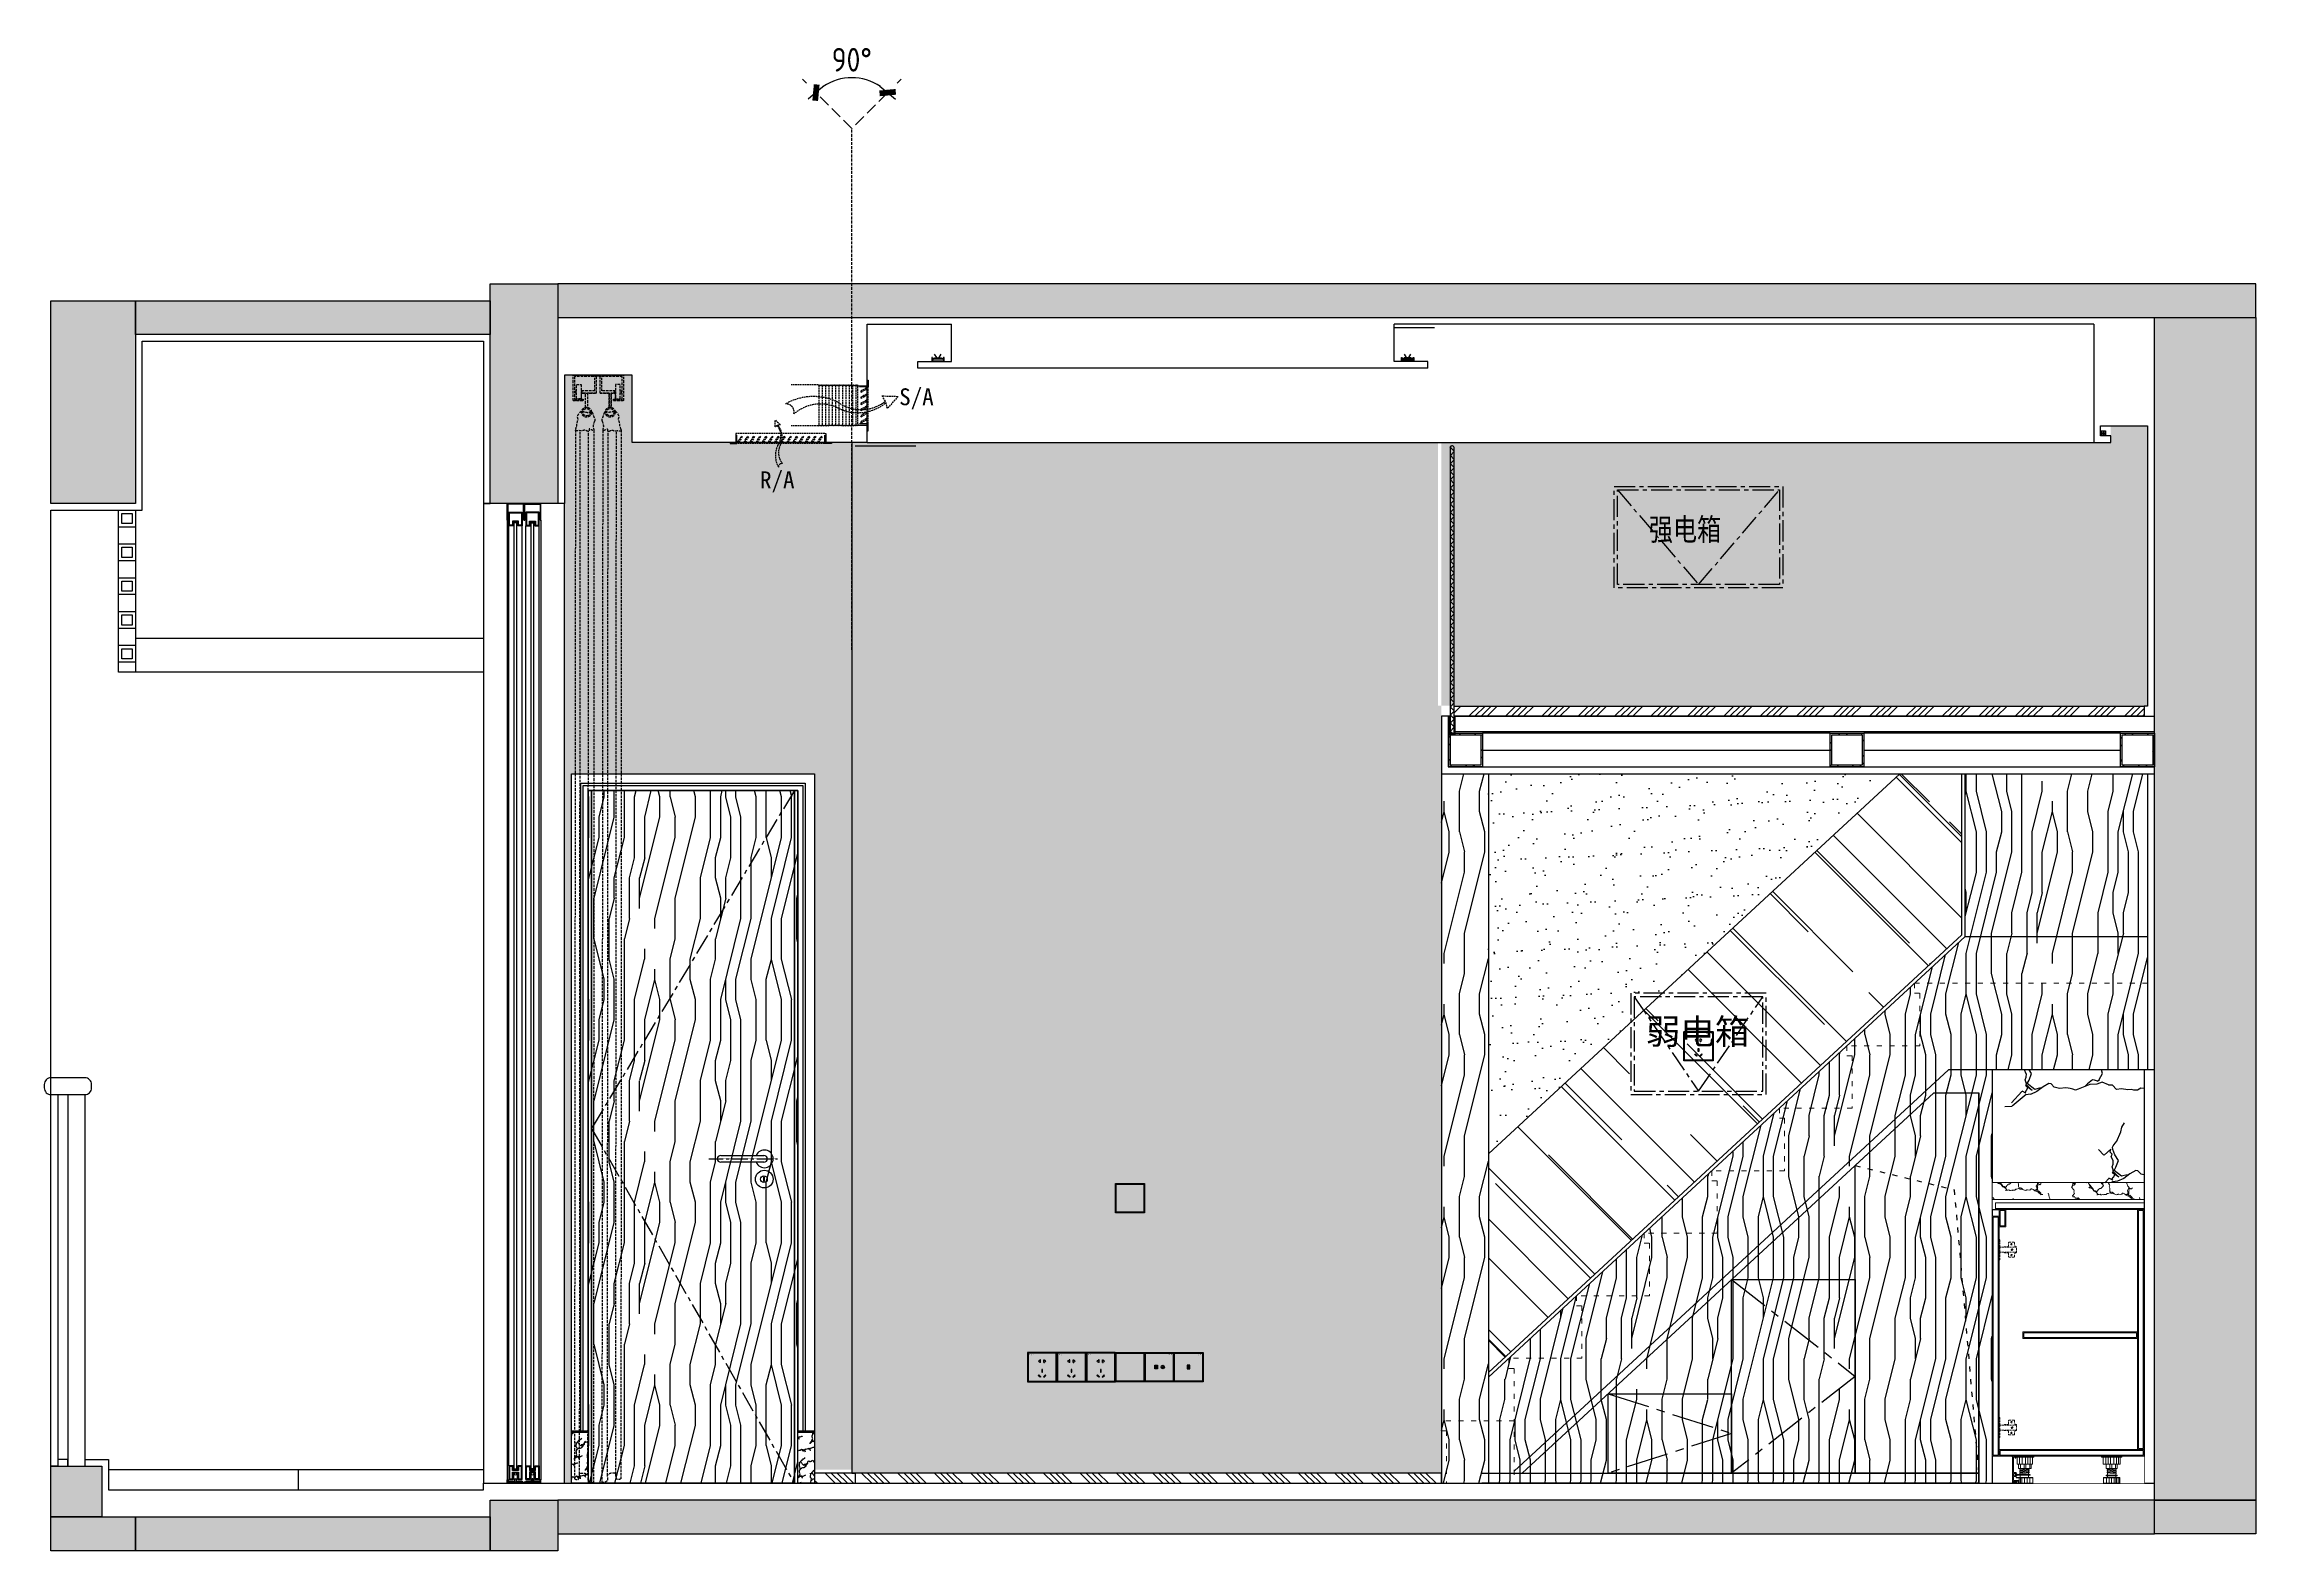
# Model space of a CAD drawing. Header units: millimetres. Extents: x -94739 to 67223, y -48947 to 34737.
# Drawn here: x -42003 to -35458, y -47308 to -42849 of the extents above; entities that cross this region are included whole.
import ezdxf
from ezdxf.entities.mleader import LeaderData, LeaderLine
from ezdxf.math import Vec2, Vec3

# ---------------------------------------------------------------- set-up
doc = ezdxf.new("R2010")
doc.units = ezdxf.units.MM
doc.set_wipeout_variables(frame=1)
for name, pattern in [('ACAD_ISO03W100', [30, 12, -18]), ('CENTER', [2, 1.25, -0.25, 0.25, -0.25]), ('CENTER2', [28.575, 19.05, -3.175, 3.175, -3.175]), ('DASH', [0.35, 0.25, -0.1]), ('HIDDENX2', [0.75, 0.5, -0.25]), ('M-HIDDEN', [1.875, 1.25, -0.625])]:
    doc.linetypes.add(name, pattern=pattern)
doc.layers.get('Defpoints').update_dxf_attribs({"color": 250})
for name, color, linetype in [('!PboDT-填充', 250, 'Continuous'), ('!PboDT-填充(点)', 33, 'Continuous'), ('!PboDT-看线', 30, 'Continuous'), ('!PboDT-细线', 134, 'Continuous'), ('!PboEL-灯具', 22, 'Continuous'), ('!PboEL-符号', 50, 'Continuous'), ('BS-备用', 7, 'Continuous'), ('DOTE', 136, 'CENTER2'), ('DT-常规填充', 250, 'Continuous'), ('DT-深灰填充', 251, 'Continuous'), ('DT-通用', 200, 'Continuous'), ('EL-DIM', 50, 'Continuous'), ('EL-FURN', 1, 'Continuous'), ('EL-通用', 200, 'Continuous'), ('FC-通用', 32, 'Continuous'), ('TEXT', 50, 'Continuous'), ('Xline', 6, 'Continuous'), ('墙体填充', 7, 'Continuous')]:
    doc.layers.add(name, color=color, linetype=linetype)
doc.layers.add('DT-备用', color=7, linetype='Continuous', lineweight=0)
doc.styles.add('!赫思Small', font='txt.shx', dxfattribs={"bigfont": '赫思StyleDimTextCN.SHX'})
doc.styles.add('CCD-DIM', font='archs.shx')
doc.styles.add('SYC-S', font='', dxfattribs={"width": 0.8})
doc.styles.add('黑体', font='simhei.ttf')
doc.styles.get('SYC-S').set_extended_font_data('SimSun')
doc.dimstyles.new('CCD_DIM_40', dxfattribs={"dimscale": 40, "dimtxt": 2.5, "dimasz": 1, "dimexe": 2, "dimexo": 1.5, "dimgap": 0.6, "dimtad": 1, "dimdec": 0, "dimzin": 12, "dimdsep": 46, "dimtxsty": 'CCD-DIM', "dimblk": 'CCD_Dimension_Tick', "dimcen": 0.125, "dimclrd": 44, "dimclre": 44, "dimclrt": 50, "dimadec": 0, "dimazin": 0, "dimtfac": 1, "dimtdec": 0, "dimtix": 1, "dimtmove": 2, "dimatfit": 3, "dimldrblk": 'CCD_Leader_Dot', "dimfxl": 1, "dimtvp": 1, "dimtolj": 1, "dimtzin": 0, "dimarcsym": 0})
doc.mleader_styles.duplicate_entry("Standard", '')

# ---------------------------------------------------------------- blocks, each defined once
blk = doc.blocks.new('*U154')
at = {"layer": 'DT-深灰填充'}
blk.add_hatch(color=256, dxfattribs=at).paths.add_polyline_path([(0, -600), (250, -600), (250, 0), (0, 0)])
at = {"layer": 'DT-通用', "color": 200, "ltscale": 10}
blk.add_lwpolyline([(0, -600), (250, -600), (250, 0), (0, 0)], close=True, dxfattribs=at)
blk = doc.blocks.new('*U169')
at = {"layer": 'DT-深灰填充'}
blk.add_hatch(color=256, dxfattribs=at).paths.add_polyline_path([(0, -100), (1050, -100), (1050, 0), (0, 0)])
at = {"layer": 'DT-通用', "color": 200, "ltscale": 10}
blk.add_lwpolyline([(0, -100), (1050, -100), (1050, 0), (0, 0)], close=True, dxfattribs=at)
blk = doc.blocks.new('*U155')
at = {"layer": 'DT-深灰填充'}
blk.add_hatch(color=256, dxfattribs=at).paths.add_polyline_path([(0, -100), (5025, -100), (5025, 0), (0, 0)])
at = {"layer": 'DT-通用', "color": 200, "ltscale": 10}
blk.add_lwpolyline([(0, -100), (5025, -100), (5025, 0), (0, 0)], close=True, dxfattribs=at)
blk = doc.blocks.new('*U150')
at = {"layer": 'DT-深灰填充'}
blk.add_hatch(color=256, dxfattribs=at).paths.add_polyline_path([(0, -650), (200, -650), (200, 0), (0, 0)])
at = {"layer": 'DT-通用', "color": 200, "ltscale": 10}
blk.add_lwpolyline([(0, -650), (200, -650), (200, 0), (0, 0)], close=True, dxfattribs=at)
blk = doc.blocks.new('海龙_08133983')
at = {"color": 250}
for p, q in [((-505.3, -140), (525, -140)), ((525, -140), (525, -240)), ((-505.3, -240), (525, -240))]:
    blk.add_line(p, q, dxfattribs=at)
for points in [[(525, -239.8), (575, -239.8), (575, 240), (525, 240)], [(525, 190), (575, 190), (575, 240), (525, 240)], [(535, 200), (565, 200), (565, 230), (535, 230)], [(525, 90), (575, 90), (575, 140), (525, 140)], [(535, 100), (565, 100), (565, 130), (535, 130)], [(525, -10), (575, -10), (575, 40), (525, 40)], [(535, 0), (565, 0), (565, 30), (535, 30)], [(525, -110), (575, -110), (575, -60), (525, -60)], [(535, -100), (565, -100), (565, -70), (535, -70)], [(525, -210), (575, -210), (575, -160), (525, -160)], [(535, -200), (565, -200), (565, -170), (535, -170)]]:
    blk.add_lwpolyline(points, close=True, dxfattribs=at)
blk = doc.blocks.new('*U151')
at = {"layer": 'DT-深灰填充'}
blk.add_hatch(color=256, dxfattribs=at).paths.add_polyline_path([(0, -100), (250, -100), (250, 0), (0, 0)])
at = {"layer": 'DT-通用', "color": 200, "ltscale": 10}
blk.add_lwpolyline([(0, -100), (250, -100), (250, 0), (0, 0)], close=True, dxfattribs=at)
blk = doc.blocks.new('*U152')
at = {"layer": 'DT-深灰填充'}
blk.add_hatch(color=256, dxfattribs=at).paths.add_polyline_path([(0, -150), (200, -150), (200, 0), (0, 0)])
at = {"layer": 'DT-通用', "color": 200, "ltscale": 10}
blk.add_lwpolyline([(0, -150), (200, -150), (200, 0), (0, 0)], close=True, dxfattribs=at)
blk = doc.blocks.new('*U153')
at = {"layer": 'DT-深灰填充'}
blk.add_hatch(color=256, dxfattribs=at).paths.add_polyline_path([(0, -150), (150, -150), (150, 0), (0, 0)])
at = {"layer": 'DT-通用', "color": 200, "ltscale": 10}
blk.add_lwpolyline([(0, -150), (150, -150), (150, 0), (0, 0)], close=True, dxfattribs=at)
blk = doc.blocks.new('A$C58232E32')
at = {"color": 0}
blk.add_lwpolyline([(-120, 1119.4), (-120, 1130, -0.414214), (-100, 1150), (0, 1150, -0.414214), (20, 1130), (20, 1120, -0.414214), (0, 1100), (-100, 1100, -0.414214), (-120, 1120), (-120, 1120)], format="xyb", dxfattribs=at)
for points in [[(-100, 1100), (-100, 0)], [(-50, 1100), (-50, 0)]]:
    blk.add_lwpolyline(points, dxfattribs=at)
for points in [[(0, 1100), (-20, 1100), (-20, 0), (0, 0)], [(-20, 0), (-50, 0), (-50, 20), (-20, 20)]]:
    blk.add_lwpolyline(points, close=True, dxfattribs=at)
blk = doc.blocks.new('*U158')
at = {"color": 8, "lineweight": -3}
for p, q in [((0, 2850), (0, 10)), ((5, 51), (5, 2834)), ((45, 51), (45, 2834)), ((55, 51), (55, 2834)), ((95, 51), (95, 2834)), ((100, 2850), (100, 10))]:
    blk.add_line(p, q, dxfattribs=at)
at = {"color": 136, "lineweight": -3}
for p, q in [((21, 43), (21, 2842)), ((29, 43), (29, 2842)), ((71, 43), (71, 2842)), ((79, 43), (79, 2842)), ((20, 22), (18, 22)), ((20, 16), (18, 16)), ((21, 43), (29, 43)), ((30, 22), (32, 22)), ((30, 16), (32, 16)), ((70, 22), (68, 22)), ((70, 16), (68, 16)), ((79, 43), (71, 43)), ((80, 22), (82, 22)), ((80, 16), (82, 16))]:
    blk.add_line(p, q, dxfattribs=at)
at = {"color": 4, "lineweight": -3}
for points in [[(2, 2850), (0, 2850), (0, 2900), (50, 2900), (50, 2850), (48, 2850), (48, 2898), (2, 2898), (2, 2850)], [(98, 2850), (100, 2850), (100, 2900), (50, 2900), (50, 2850), (52, 2850), (52, 2898), (98, 2898), (98, 2850)], [(50, 0), (0, 0), (0, 10), (3, 10), (3, 3), (50, 3)], [(50, 0), (100, 0), (100, 10), (97, 10), (97, 3), (50, 3)]]:
    blk.add_lwpolyline(points, dxfattribs=at)
at = {"color": 136, "lineweight": -3}
for points in [[(32, 2834), (32, 2845), (18, 2845), (18, 2834), (5, 2834), (5, 2874), (45, 2874), (45, 2834), (32, 2834)], [(29, 2842), (21, 2842)], [(68, 2834), (68, 2845), (82, 2845), (82, 2834), (95, 2834), (95, 2874), (55, 2874), (55, 2834), (68, 2834)], [(71, 2842), (79, 2842)], [(18, 11), (18, 31), (32, 31), (32, 11), (45, 11), (45, 51), (32, 51), (32, 40), (18, 40), (18, 51), (5, 51), (5, 11), (18, 11)], [(34, 49), (34, 38), (16, 38), (16, 49), (7, 49), (7, 13), (16, 13), (16, 33), (34, 33), (34, 13), (43, 13), (43, 49), (34, 49)], [(22, 11), (20, 11), (20, 27), (22, 27)], [(28, 27), (30, 27), (30, 11), (28, 11)], [(82, 11), (82, 31), (68, 31), (68, 11), (55, 11), (55, 51), (68, 51), (68, 40), (82, 40), (82, 51), (95, 51), (95, 11), (82, 11)], [(66, 49), (66, 38), (84, 38), (84, 49), (93, 49), (93, 13), (84, 13), (84, 33), (66, 33), (66, 13), (57, 13), (57, 49), (66, 49)], [(72, 27), (70, 27), (70, 11), (72, 11)], [(78, 11), (80, 11), (80, 27), (78, 27)]]:
    blk.add_lwpolyline(points, dxfattribs=at)
for points in [[(34, 2836), (34, 2847), (16, 2847), (16, 2836), (7, 2836), (7, 2872), (43, 2872), (43, 2836)], [(66, 2836), (66, 2847), (84, 2847), (84, 2836), (93, 2836), (93, 2872), (57, 2872), (57, 2836)]]:
    blk.add_lwpolyline(points, close=True, dxfattribs=at)
at = {"color": 4, "lineweight": -3}
for points in [[(23, 11, -1), (27, 11), (27, 6), (45, 6), (45, 3), (5, 3), (5, 6), (23, 6)], [(77, 11, 1), (73, 11), (73, 6), (55, 6), (55, 3), (95, 3), (95, 6), (77, 6)]]:
    blk.add_lwpolyline(points, format="xyb", close=True, dxfattribs=at)
at = {"color": 136, "lineweight": -3}
for centre, start, end in [((25, 27), 180, 0), ((25, 11), 0, 180), ((75, 27), 180, 0), ((75, 11), 0, 180)]:
    blk.add_arc(centre, 3, start, end, dxfattribs=at)
blk = doc.blocks.new('*U89')
at = {"color": 50, "style": 'SYC-S'}
blk.add_text('S/A', height=50, dxfattribs=at).set_placement((146.3, 25.5))
at = {"linetype": 'DASH', "ltscale": 20}
blk.add_wipeout([(54, -50), (51, -50), (51, -33), (23.9, -33), (21.4, -35.5), (18.9, -33), (16.5, -35.5), (14, -33), (11.5, -35.5), (9, -33), (6.5, -35.5), (4, -33), (1.5, -35.5), (-1, -33), (-3.5, -35.5), (-6, -33), (-8.5, -35.5), (-11, -33), (-13.5, -35.5), (-16, -33), (-18.5, -35.5), (-21, -33), (-23.5, -35.5), (-26, -33), (-28.5, -35.5), (-31, -33), (-33.5, -35.5), (-36, -33), (-38.5, -35.5), (-41, -33), (-43.5, -35.5), (-46, -33), (-48.5, -35.5), (-51, -33), (-53.5, -35.5), (-56, -33), (-58.5, -35.5), (-61, -33), (-63.5, -35.5), (-66, -33), (-68.5, -35.5), (-71, -33), (-73.5, -35.5), (-76, -33), (-78.5, -35.5), (-81, -33), (-83.5, -35.5), (-86, -33), (-88.5, -35.5), (-91, -33), (-91, -33), (-90.9, 83), (-90.9, 83), (-88.4, 85.5), (-85.9, 83), (-83.4, 85.5), (-80.9, 83), (-78.5, 85.5), (-76, 83), (-73.5, 85.5), (-71, 83), (-68.5, 85.5), (-66, 83), (-63.5, 85.5), (-61, 83), (-58.5, 85.5), (-56, 83), (-53.5, 85.5), (-51, 83), (-48.5, 85.5), (-46, 83), (-43.5, 85.5), (-41, 83), (-38.5, 85.5), (-36, 83), (-33.5, 85.5), (-31, 83), (-28.5, 85.5), (-26, 83), (-23.5, 85.5), (-21, 83), (-18.5, 85.5), (-16, 83), (-13.5, 85.5), (-11, 83), (-8.5, 85.5), (-6, 83), (-3.5, 85.5), (-1, 83), (1.5, 85.5), (4, 83), (6.5, 85.5), (9, 83), (11.5, 85.5), (14, 83), (16.5, 85.5), (19, 83), (21.5, 85.5), (24, 83), (51, 83), (51, 100), (54, 100)], dxfattribs=at)
at = {"color": 251, "linetype": 'DASH', "ltscale": 20}
for p, q in [((-93.4, 85.5), (-173.2, 85.5)), ((-93.4, 85.5), (-90.9, 83)), ((-91, -33), (-90.9, 83)), ((-88.4, 85.5), (-90.9, 83)), ((-88.4, 85.5), (-85.9, 83)), ((-83.4, 85.5), (-85.9, 83)), ((-83.4, 85.5), (-80.9, 83)), ((-81, -33), (-80.9, 83)), ((-78.5, 85.5), (-80.9, 83)), ((-78.5, 85.5), (-76, 83)), ((-73.5, 85.5), (-76, 83)), ((-73.5, 85.5), (-71, 83)), ((-68.5, 85.5), (-71, 83)), ((-71, -33), (-71, 83)), ((-68.5, 85.5), (-66, 83)), ((-63.5, 85.5), (-66, 83)), ((-63.5, 85.5), (-61, 83)), ((-58.5, 85.5), (-61, 83)), ((-61, -33), (-61, 83)), ((-58.5, 85.5), (-56, 83)), ((-53.5, 85.5), (-56, 83)), ((-53.5, 85.5), (-51, 83)), ((-48.5, 85.5), (-51, 83)), ((-51, -33), (-51, 83)), ((-48.5, 85.5), (-46, 83)), ((-43.5, 85.5), (-46, 83)), ((-43.5, 85.5), (-41, 83)), ((-38.5, 85.5), (-41, 83)), ((-41, -33), (-41, 83)), ((-38.5, 85.5), (-36, 83)), ((-33.5, 85.5), (-36, 83)), ((-33.5, 85.5), (-31, 83)), ((-28.5, 85.5), (-31, 83)), ((-31, -33), (-31, 83)), ((-28.5, 85.5), (-26, 83)), ((-23.5, 85.5), (-26, 83)), ((-23.5, 85.5), (-21, 83)), ((-18.5, 85.5), (-21, 83)), ((-21, -33), (-21, 83)), ((-18.5, 85.5), (-16, 83)), ((-13.5, 85.5), (-16, 83)), ((-13.5, 85.5), (-11, 83)), ((-8.5, 85.5), (-11, 83)), ((-11, -33), (-11, 83)), ((-8.5, 85.5), (-6, 83)), ((-3.5, 85.5), (-6, 83)), ((-3.5, 85.5), (-1, 83)), ((1.5, 85.5), (-1, 83)), ((-1, -33), (-1, 83)), ((1.5, 85.5), (4, 83)), ((6.5, 85.5), (4, 83)), ((6.5, 85.5), (9, 83)), ((11.5, 85.5), (9, 83)), ((9, -33), (9, 83)), ((11.5, 85.5), (14, 83)), ((16.5, 85.5), (14, 83)), ((16.5, 85.5), (19, 83)), ((18.9, -33), (19, 83)), ((21.5, 85.5), (19, 83)), ((21.5, 85.5), (24, 83)), ((24.1, -30), (24.1, 80)), ((54, -30), (54, 80)), ((-93.4, -35.5), (-173.2, -35.5)), ((-93.4, -35.5), (-91, -33)), ((-88.5, -35.5), (-91, -33)), ((-88.5, -35.5), (-86, -33)), ((-83.5, -35.5), (-86, -33)), ((-83.5, -35.5), (-81, -33)), ((-78.5, -35.5), (-81, -33)), ((-78.5, -35.5), (-76, -33)), ((-73.5, -35.5), (-76, -33)), ((-73.5, -35.5), (-71, -33)), ((-68.5, -35.5), (-71, -33)), ((-68.5, -35.5), (-66, -33)), ((-63.5, -35.5), (-66, -33)), ((-63.5, -35.5), (-61, -33)), ((-58.5, -35.5), (-61, -33)), ((-58.5, -35.5), (-56, -33)), ((-53.5, -35.5), (-56, -33)), ((-53.5, -35.5), (-51, -33)), ((-48.5, -35.5), (-51, -33)), ((-48.5, -35.5), (-46, -33)), ((-43.5, -35.5), (-46, -33)), ((-43.5, -35.5), (-41, -33)), ((-38.5, -35.5), (-41, -33)), ((-38.5, -35.5), (-36, -33)), ((-33.5, -35.5), (-36, -33)), ((-33.5, -35.5), (-31, -33)), ((-28.5, -35.5), (-31, -33)), ((-28.5, -35.5), (-26, -33)), ((-23.5, -35.5), (-26, -33)), ((-23.5, -35.5), (-21, -33)), ((-18.5, -35.5), (-21, -33)), ((-18.5, -35.5), (-16, -33)), ((-13.5, -35.5), (-16, -33)), ((-13.5, -35.5), (-11, -33)), ((-8.5, -35.5), (-11, -33)), ((-8.5, -35.5), (-6, -33)), ((-3.5, -35.5), (-6, -33)), ((-3.5, -35.5), (-1, -33)), ((1.5, -35.5), (-1, -33)), ((1.5, -35.5), (4, -33)), ((6.5, -35.5), (4, -33)), ((6.5, -35.5), (9, -33)), ((11.5, -35.5), (9, -33)), ((11.5, -35.5), (14, -33)), ((16.5, -35.5), (14, -33)), ((16.5, -35.5), (18.9, -33)), ((21.4, -35.5), (18.9, -33)), ((21.4, -35.5), (23.9, -33))]:
    blk.add_line(p, q, dxfattribs=at)
at = {"color": 136, "linetype": 'M-HIDDEN', "ltscale": 20}
for points in [[(24.1, 80), (24.1, 83), (51, 83), (51, 100), (54, 100), (54, 80), (24.1, 80)], [(24.1, -30), (24.1, -33), (51, -33), (51, -50), (54, -50), (54, -30), (24.1, -30)]]:
    blk.add_lwpolyline(points, dxfattribs=at)
at = {"color": 251, "linetype": 'DASH', "ltscale": 20}
for points in [[(32.2, 66.9), (33.7, 64.3), (51, 74.3), (49.5, 76.9)], [(32.2, 48.7), (33.7, 46.1), (51, 56.1), (49.5, 58.7)], [(32.2, 30.5), (33.7, 27.9), (51, 37.9), (49.5, 40.5)], [(32.2, 12.4), (33.7, 9.8), (51, 19.8), (49.5, 22.4)], [(32.2, -5.8), (33.7, -8.4), (51, 1.6), (49.5, 4.2)], [(32.2, -23.9), (33.7, -26.5), (51, -16.5), (49.5, -13.9)]]:
    blk.add_lwpolyline(points, close=True, dxfattribs=at)
at = {"color": 136, "linetype": 'DASH', "ltscale": 20}
blk.add_lwpolyline([(95.7, 53.1), (143.1, 51.7), (111.2, 15.6), (107.2, 33.2, -0.292635), (-32, 16.2, 0.303913), (-165.4, -0.3, 0.514477), (-190.2, 29.3, -0.247711), (-35.5, 34.7, 0.335018), (105.4, 37.3)], format="xyb", close=True, dxfattribs=at)
blk = doc.blocks.new('1235AGVDFGDFG')
at = {"color": 251, "linetype": 'DASH', "ltscale": 20}
for p, q in [((280, 26.9), (20, 26.9)), ((280, -3), (20, -3))]:
    blk.add_line(p, q, dxfattribs=at)
at = {"color": 136, "linetype": 'DASH', "ltscale": 20}
blk.add_lwpolyline([(133.1, 46.2), (133.7, 66), (148.7, 52.7), (141.4, 51.1, -0.292635), (148.5, -6.9, 0.303913), (155.3, -62.4, 0.514477), (143, -72.8, -0.247711), (140.8, -8.4, 0.335018), (139.7, 50.3)], format="xyb", close=True, dxfattribs=at)
at = {"color": 136, "linetype": 'M-HIDDEN', "ltscale": 20}
for points in [[(20, 26.9), (17, 26.9), (17, 0), (0, 0), (0, -3), (20, -3), (20, 26.9)], [(280, 26.9), (283, 26.9), (283, 0), (300, 0), (300, -3), (280, -3), (280, 26.9)]]:
    blk.add_lwpolyline(points, dxfattribs=at)
at = {"color": 251, "linetype": 'DASH', "ltscale": 20}
for points in [[(33.1, 18.7), (35.7, 17.2), (25.7, -0.1), (23.1, 1.4)], [(51.3, 18.7), (53.9, 17.2), (43.9, -0.1), (41.3, 1.4)], [(69.5, 18.7), (72.1, 17.2), (62.1, -0.1), (59.5, 1.4)], [(87.6, 18.7), (90.2, 17.2), (80.2, -0.1), (77.6, 1.4)], [(105.8, 18.7), (108.4, 17.2), (98.4, -0.1), (95.8, 1.4)], [(123.9, 18.7), (126.5, 17.2), (116.5, -0.1), (113.9, 1.4)], [(142.1, 18.7), (144.7, 17.2), (134.7, -0.1), (132.1, 1.4)], [(160.2, 18.7), (162.8, 17.2), (152.8, -0.1), (150.2, 1.4)], [(178.4, 18.7), (181, 17.2), (171, -0.1), (168.4, 1.4)], [(196.6, 18.7), (199.2, 17.2), (189.2, -0.1), (186.6, 1.4)], [(214.7, 18.7), (217.3, 17.2), (207.3, -0.1), (204.7, 1.4)], [(232.9, 18.7), (235.5, 17.2), (225.5, -0.1), (222.9, 1.4)], [(251, 18.7), (253.6, 17.2), (243.6, -0.1), (241, 1.4)], [(269.2, 18.7), (271.8, 17.2), (261.8, -0.1), (259.2, 1.4)]]:
    blk.add_lwpolyline(points, close=True, dxfattribs=at)
at = {"layer": 'TEXT', "color": 50, "style": 'SYC-S'}
blk.add_text('R/A', height=50, dxfattribs=at).set_placement((88.4, -135.2))
blk = doc.blocks.new('*U144')
for p, q in [((-6, -13), (6, -13)), ((-6, -15), (6, -15)), ((-4.5, -7.2), (4.5, -7.2)), ((0, -11.8), (0, -2.7))]:
    blk.add_line(p, q)
blk.add_lwpolyline([(-7.5, -15), (-7.5, 0), (7.5, 0), (7.5, -15), (6, -15), (6, -1.5), (-6, -1.5), (-6, -15)], close=True)
blk.add_circle((0, -7.2), 2.7)
blk = doc.blocks.new('*U149')
at = {"layer": 'DT-常规填充'}
h = blk.add_hatch(dxfattribs=at)
h.set_pattern_fill('钢筋混凝土', color=256, scale=10, style=0, pattern_type=2)
h.set_pattern_definition([(45, (-189099.607, 178096.64), (-35.355339, 35.355339), []), (50, (-189099.61, 178096.64), (71.726018, -6.275213), [7.5, -82.5]), (355, (-189099.61, 178096.64), (-13.875133, 75.219213), [6, -66]), (100.4514, (-189093.63, 178096.12), (57.850938, 68.943954), [6.37402, -70.114211]), (46.1842, (-189099.61, 178116.64), (106.724105, -16.5519), [11.25, -123.75]), (96.6356, (-189090.71, 178115.26), (93.46627, 97.411787), [9.56103, -105.1713]), (351.1842, (-189099.61, 178116.64), (93.466195, 97.41186), [9, -99]), (21, (-189089.61, 178111.64), (59.690705, -40.261889), [7.5, -82.5]), (326, (-189089.61, 178111.64), (24.331533, 72.515005), [6, -66]), (71.4514, (-189084.63, 178108.29), (84.022263, 32.25305), [6.37402, -70.114211]), (37.5, (-189099.607, 178096.642), (1.2159855, 33.2893854), [0.5, -65.2, 0.5, -67, 0.5, -66.25]), (7.5, (-189099.607, 178096.642), (26.3069537, 39.441171), [0.5, -38.2, 0.5, -63.7, 0.5, -25.25]), (327.5, (-189121.907, 178096.642), (53.3822436, -2.2554872), [0.5, -25, 0.5, -78, 0.5, -103.5]), (317.5, (-189131.907, 178096.64), (58.318617, 10.010498), [0.5, -32.5, 0.5, -51.8, 0.5, -73.5])])
h.paths.add_polyline_path([(-3500, 300), (0, 300), (0, 0), (-3500, 0)])
at = {"layer": 'DT-通用', "color": 200, "ltscale": 10}
blk.add_lwpolyline([(-3500, 300), (0, 300), (0, 0), (-3500, 0)], close=True, dxfattribs=at)
blk = doc.blocks.new('*U147')
at = {"layer": 'DT-深灰填充'}
blk.add_hatch(color=256, dxfattribs=at).paths.add_polyline_path([(0, -100), (4725, -100), (4725, 0), (0, 0)])
at = {"layer": 'DT-通用', "color": 200, "ltscale": 10}
blk.add_lwpolyline([(0, -100), (4725, -100), (4725, 0), (0, 0)], close=True, dxfattribs=at)
blk = doc.blocks.new('*U148')
at = {"layer": 'DT-深灰填充'}
blk.add_hatch(color=256, dxfattribs=at).paths.add_polyline_path([(0, -99.7), (300, -99.7), (300, 0), (0, 0)])
at = {"layer": 'DT-通用', "color": 200, "ltscale": 10}
blk.add_lwpolyline([(0, -99.7), (300, -99.7), (300, 0), (0, 0)], close=True, dxfattribs=at)
blk = doc.blocks.new('*U278')
at = {"color": 136, "ltscale": 100}
blk.add_wipeout([(0, 50), (449.8, 50), (449.8, 0), (0, 0)], dxfattribs=at)
at = {"ltscale": 15}
h = blk.add_hatch(dxfattribs=at)
h.set_pattern_fill('AB大理石中SC1500', color=250, scale=200, angle=45, pattern_type=2)
h.set_pattern_definition([(60.26029, (-30677.313, -1177.476), (218.537423, 347.148001), [4.93595, -1031.6127]), (135, (-30664.51, -1184.89), (141.4214, 141.4214), [4.33054, -86.61086]), (195.3868, (-30720.91, -1183.714), (-205.726644, -77.116068), [4.3819, -915.8129]), (142.82633, (-30725.134, -1184.877), (-64.30529, 64.3052803), [6.994, -1461.7493]), (61.86405, (-30730.707, -1180.65), (77.11607, 205.726644), [2.98553, -623.97646]), (69.45163, (-30729.3, -1178.02), (141.42135, 141.42136), [5.2311, -214.47404]), (123.69398, (-30727.463, -1173.12), (-64.305287, 64.305286), [4.85787, -1015.2946]), (108.95454, (-30730.158, -1169.078), (-180.105077, 462.947789), [4.33803, -906.6491]), (98.75587, (-30731.567, -1164.975), (-64.30529, 64.30529), [1.61086, -336.6687]), (69.45163, (-30731.81, -1163.38), (141.42135, 141.42136), [1.0462, -218.6589]), (51.48536, (-30731.445, -1162.403), (141.421354, 141.421358), [3.83406, -801.3183]), (66.69606, (-30729.058, -1159.403), (77.1160695, 205.7266438), [8.19995, -1713.7892]), (76.22743, (-30725.814, -1151.872), (77.116067, 205.726643), [3.34123, -698.3178]), (57.80867, (-30725.02, -1148.627), (77.11607, 205.726644), [3.90674, -406.30094]), (47.170028, (-30742.2775, -1194.671), (141.4213445, 141.421367), [11.4368, -2390.2854]), (152.44136, (-30731.686, -1187.753), (-64.305293, 64.305275), [3.17747, -664.0906]), (135, (-30731.69, -1187.75), (141.4214, 141.4214), [0.8661, -90.0753]), (57.80867, (-30732.3, -1187.14), (77.11607, 205.726644), [1.95337, -408.2543]), (57.80867, (-30731.257, -1185.49), (77.11607, 205.726644), [1.95337, -408.2543]), (135, (-30730.22, -1183.83), (141.4214, 141.4214), [2.5983, -88.3431]), (143.92747, (-30727.094, -1185.611), (-64.305293, 64.3052774), [6.1371, -1282.6556]), (135, (-30727.1, -1185.61), (141.4214, 141.4214), [6.06276, -84.87864]), (87.28383, (-30731.38, -1181.324), (-64.30529, 64.30529), [1.2873, -269.0483]), (111.25801, (-30731.32, -1180.04), (-64.305287, 64.305287), [2.36547, -494.38244]), (69.45163, (-30732.18, -1177.83), (141.42135, 141.42136), [2.09243, -217.6127]), (87.28383, (-30731.44, -1175.874), (-64.30529, 64.30529), [2.5746, -267.761]), (117.55864, (-30731.32, -1173.303), (-64.305287, 64.305287), [3.17747, -664.0906]), (69.45163, (-30732.79, -1170.486), (141.42135, 141.42136), [2.09243, -217.6127]), (135, (-30732.06, -1168.53), (141.4214, 141.4214), [2.1653, -88.7761]), (79.29636, (-30733.587, -1166.995), (12.810784, 270.03193), [2.30563, -481.87724]), (221.283393, (-30733.159, -1164.73), (-141.4213584, -141.421353), [6.6807, -1396.26986]), (135, (-30738.18, -1169.14), (141.4214, 141.4214), [5.6297, -85.3117]), (45, (-30678.66, -1178.82), (77.11607, 205.72664), [1.90476, -198.0952]), (158.74199, (-30678.66, -1178.823), (-64.30529, 64.305276), [2.36547, -494.38244]), (171.24413, (-30680.865, -1177.965), (-64.30529, 64.30527), [1.61086, -336.6687]), (219.803734, (-30682.457, -1177.72), (-141.421357, -141.421355), [4.78156, -999.3451]), (45, (-30688.15, -1182.8), (77.11607, 205.72664), [2.85714, -197.14284]), (182.71617, (-30742.09, -1197.55), (-64.30529, 64.30528), [5.14925, -265.1864]), (219.434825, (-30731.7466, -1189.039), (-771.4120778, -642.8014833), [13.3965, -2799.8636]), (187.84351, (-30728.195, -1188.55), (-270.031929, -12.810782), [3.5849, -749.2487]), (205.01035, (-30723.603, -1186.408), (-205.726636, -77.116086), [5.0672, -1059.0406]), (216.38134, (-30718.95, -1182.98), (-141.421357, -141.421357), [5.77955, -601.07326]), (209.73971, (-30714.664, -1180.531), (-347.147999, -218.537425), [4.93595, -1031.6127]), (171.24413, (-30713.07, -1180.776), (-64.30529, 64.30527), [1.61086, -336.6687]), (135, (-30710.62, -1183.23), (141.4214, 141.4214), [3.46443, -87.47696]), (163.8022, (-30708.724, -1183.777), (-64.30529, 64.305277), [1.97677, -413.1442]), (163.8022, (-30706.826, -1184.33), (-64.30529, 64.305277), [1.97677, -413.1442]), (186.489424, (-30701.989, -1183.779), (-270.03193, -12.81078), [4.86844, -1017.5046]), (171.24413, (-30700.397, -1184.024), (-64.30529, 64.30527), [1.61086, -336.6687]), (171.24413, (-30698.804, -1184.27), (-64.30529, 64.30527), [1.61086, -336.6687]), (163.8022, (-30696.906, -1184.82), (-64.30529, 64.305277), [1.97677, -413.1442]), (163.8022, (-30695.01, -1185.37), (-64.30529, 64.305277), [1.97677, -413.1442]), (200.54837, (-30693.05, -1184.64), (-141.42136, -141.42136), [2.09243, -217.6127]), (200.54837, (-30684.23, -1181.33), (-141.42136, -141.42136), [9.41593, -210.2892]), (182.71617, (-30679.09, -1181.09), (-64.30529, 64.30528), [5.14925, -265.1864]), (200.54837, (-30675.17, -1179.62), (-141.42136, -141.42136), [4.18486, -215.52026]), (156.79439, (-30670.454, -1181.641), (-527.253076, 244.410363), [5.1303, -1072.2327]), (176.33768, (-30667.576, -1181.825), (-334.337217, 51.49449), [2.88384, -602.72204]), (69.45163, (-30627.304, -1076.635), (141.42135, 141.42136), [4.18486, -215.52026]), (218.51464, (-30627.489, -1073.757), (-141.421357, -141.421355), [3.83406, -801.3183]), (135, (-30624.96, -1169.22), (141.4214, 141.4214), [1.7322, -89.2092]), (220.66615, (-30621.839, -1164.26), (-141.421358, -141.421353), [5.7307, -1197.71036]), (56.02728, (-30621.839, -1164.26), (218.537426, 347.1479993), [6.7921, -1419.54346]), (50.769926, (-30618.044, -1158.627), (501.380137, 629.9907114), [8.6151, -1800.55084]), (106.1978, (-30612.595, -1151.954), (-64.30529, 64.30529), [1.97677, -413.1442]), (53.61867, (-30613.147, -1150.055), (141.42135, 141.421362), [2.8898, -603.96304]), (150.371045, (-30608.31, -1149.505), (-64.305294, 64.305272), [3.59296, -750.9279]), (171.24413, (-30606.72, -1149.75), (-64.30529, 64.30527), [1.61086, -336.6687]), (69.45163, (-30639.78, -1184.035), (141.42135, 141.42136), [1.0462, -218.6589]), (57.80867, (-30639.41, -1183.055), (77.11607, 205.726644), [3.90674, -406.30094]), (225, (-30635.31, -1177.73), (-205.72664, -77.11608), [2.85714, -197.14284]), (206.16907, (-30631.695, -1175.953), (-205.72664, -77.116073), [4.02496, -841.21646]), (208.13595, (-30629.063, -1174.545), (-205.726643, -77.11607), [2.98553, -623.97646]), (49.33385, (-30629.063, -1174.545), (141.4213535, 141.421357), [5.7307, -1197.71036]), (45, (-30628.65, -1077.98), (77.11607, 205.72664), [1.90476, -198.0952]), (63.83093, (-30630.426, -1081.595), (77.11607, 205.726642), [4.02496, -841.21646]), (87.28383, (-30630.73, -1088.024), (-64.30529, 64.30529), [6.43656, -263.89906]), (98.75587, (-30629.75, -1094.39), (-64.30529, 64.30529), [6.4434, -331.8361]), (121.26843, (-30627.668, -1097.822), (-64.305287, 64.305287), [4.01216, -838.542]), (135, (-30626.44, -1099.05), (141.4214, 141.4214), [1.7322, -89.2092]), (47.367088, (-30633.545, -1106.7606), (141.4213516, 141.4213606), [10.48514, -2191.3936]), (79.29636, (-30633.973, -1109.026), (12.810784, 270.03193), [2.30563, -481.87724]), (95.487365, (-30633.543, -1113.496), (-51.494504, 334.337216), [4.4906, -938.53734]), (69.45163, (-30635.01, -1117.415), (141.42135, 141.42136), [4.18486, -215.52026]), (129.02151, (-30629.255, -1124.519), (-64.3052862, 64.3052866), [9.1439, -1911.0696]), (57.80867, (-30630.296, -1126.17), (77.11607, 205.726644), [1.95337, -408.2543]), (45, (-30631.64, -1127.52), (77.11607, 205.72664), [1.90476, -198.0952]), (182.71617, (-30631.64, -1127.52), (-64.30529, 64.30528), [2.5746, -267.761]), (135, (-30634.21, -1127.64), (141.4214, 141.4214), [1.7322, -89.2092]), (57.80867, (-30637.52, -1129.72), (77.11607, 205.726644), [3.90674, -406.30094]), (57.80867, (-30638.56, -1131.375), (77.11607, 205.726644), [1.95337, -408.2543]), (182.71617, (-30638.56, -1131.375), (-64.30529, 64.30528), [2.5746, -267.761]), (161.04546, (-30641.133, -1131.497), (-462.947788, 180.105077), [4.33803, -906.6491]), (200.54837, (-30645.24, -1130.09), (-141.42136, -141.42136), [1.0462, -218.6589]), (208.13595, (-30646.216, -1130.455), (-205.726643, -77.11607), [2.98553, -623.97646]), (93.66232, (-30648.664, -1134.74), (-51.494503, 334.337216), [2.88384, -602.72204]), (208.13595, (-30648.664, -1134.74), (-205.726643, -77.11607), [2.98553, -623.97646]), (119.62895, (-30649.52, -1139.272), (-64.305287, 64.305285), [3.59296, -750.9279]), (57.80867, (-30650.56, -1140.925), (77.11607, 205.726644), [1.95337, -408.2543]), (182.71617, (-30650.56, -1140.925), (-64.30529, 64.30528), [2.5746, -267.761]), (135, (-30651.9, -1142.27), (141.4214, 141.4214), [1.7322, -89.2092]), (98.75587, (-30651.663, -1143.864), (-64.30529, 64.30529), [1.61086, -336.6687]), (163.8022, (-30651.663, -1143.864), (-64.30529, 64.305277), [1.97677, -413.1442]), (135, (-30651.11, -1145.76), (141.4214, 141.4214), [3.46443, -87.47696]), (148.73157, (-30651.111, -1145.762), (-64.305295, 64.305273), [4.01216, -838.542]), (114.87028, (-30653.377, -1146.19), (-64.305287, 64.305286), [2.76737, -578.37996]), (146.306016, (-30653.377, -1146.19), (-64.305287, 64.305285), [4.85787, -1015.2946]), (135, (-30657.42, -1143.5), (141.4214, 141.4214), [3.46443, -87.47696]), (135, (-30655.89, -1145.03), (141.4214, 141.4214), [5.6297, -85.3117]), (119.62895, (-30654.111, -1148.15), (-64.305287, 64.305285), [3.59296, -750.9279]), (139.834873, (-30654.111, -1148.15), (-64.3052974, 64.3052742), [11.2996, -2361.6204]), (130.66327, (-30654.5396, -1150.4154), (-64.3052863, 64.3052861), [12.59464, -2632.2788]), (163.8022, (-30654.54, -1150.415), (-64.30529, 64.305277), [1.97677, -413.1442]), (135, (-30656.44, -1149.86), (141.4214, 141.4214), [9.5272, -81.4142]), (135, (-30660.72, -1145.58), (141.4214, 141.4214), [3.46443, -87.47696]), (147.403145, (-30656.99, -1147.966), (-64.305291, 64.305279), [4.43403, -926.71256]), (135, (-30653.31, -1151.64), (141.4214, 141.4214), [5.19665, -85.74474]), (171.24413, (-30653.315, -1151.64), (-64.30529, 64.30527), [1.61086, -336.6687]), (135, (-30654.9, -1151.4), (141.4214, 141.4214), [7.795, -83.1464]), (141.275085, (-30653.621, -1151.334), (-64.30529, 64.305282), [8.7133, -1821.0779]), (190.70364, (-30631.405, -1088.697), (-270.03193, -12.81078), [2.30563, -481.87724]), (200.54837, (-30633.67, -1089.126), (-141.42136, -141.42136), [2.09243, -217.6127]), (53.61867, (-30635.63, -1089.86), (141.42135, 141.421362), [2.8898, -603.96304]), (61.86405, (-30633.916, -1087.534), (77.11607, 205.726644), [2.98553, -623.97646]), (45, (-30634.53, -1086.92), (77.11607, 205.72664), [2.85714, -197.14284]), (214.69157, (-30634.528, -1086.921), (-347.148002, -218.537421), [4.84003, -1011.56606]), (55.30843, (-30638.508, -1089.676), (218.537426, 347.147999), [4.84003, -1011.56606]), (225, (-30633.06, -1083), (-205.72664, -77.11608), [3.8095, -196.19046]), (182.71617, (-30633.06, -1083), (-64.30529, 64.30528), [2.5746, -267.761]), (57.80867, (-30635.63, -1083.125), (77.11607, 205.726644), [1.95337, -408.2543]), (216.38134, (-30632.264, -1079.757), (-141.421357, -141.421357), [2.8898, -603.96304]), (171.24413, (-30632.264, -1079.76), (-64.30529, 64.30527), [1.61086, -336.6687]), (225, (-30630.49, -1076.145), (-205.72664, -77.11608), [4.7619, -195.2381]), (135, (-30645.05, -1132.97), (141.4214, 141.4214), [1.7322, -89.2092]), (98.75587, (-30646.03, -1133.333), (-64.30529, 64.30529), [1.61086, -336.6687]), (135, (-30646.03, -1133.33), (141.4214, 141.4214), [1.29916, -89.64224]), (106.1978, (-30646.4, -1134.313), (-64.30529, 64.30529), [1.97677, -413.1442]), (171.24413, (-30646.4, -1134.313), (-64.30529, 64.30527), [1.61086, -336.6687]), (47.170028, (-30655.766, -1142.455), (141.4213445, 141.421367), [11.4368, -2390.2854]), (182.71617, (-30655.766, -1142.455), (-64.30529, 64.30528), [2.5746, -267.761]), (171.24413, (-30658.34, -1142.577), (-64.30529, 64.30527), [1.61086, -336.6687]), (163.8022, (-30659.93, -1142.33), (-64.30529, 64.305277), [1.97677, -413.1442]), (182.71617, (-30661.83, -1141.78), (-64.30529, 64.30528), [1.2873, -269.0483]), (47.003244, (-30671.562, -1150.902), (141.4213434, 141.4213684), [12.3885, -2589.2014]), (57.80867, (-30674.684, -1155.86), (77.11607, 205.726644), [5.8601, -404.34756]), (79.29636, (-30675.112, -1158.127), (12.810784, 270.03193), [2.30563, -481.87724]), (108.95454, (-30673.703, -1162.23), (-180.105077, 462.947789), [4.33803, -906.6491]), (63.83093, (-30675.478, -1165.842), (77.11607, 205.726642), [4.02496, -841.21646]), (90.653925, (-30675.416, -1171.292), (12.810766, 270.031929), [5.45004, -1139.0575]), (106.1978, (-30674.865, -1173.19), (-64.30529, 64.30529), [1.97677, -413.1442]), (187.84351, (-30660.963, -1184.398), (-270.031929, -12.810782), [3.5849, -749.2487]), (171.24413, (-30659.37, -1184.643), (-64.30529, 64.30527), [1.61086, -336.6687]), (171.24413, (-30657.78, -1184.89), (-64.30529, 64.30527), [1.61086, -336.6687]), (171.24413, (-30656.187, -1185.134), (-64.30529, 64.30527), [1.61086, -336.6687]), (182.71617, (-30653.615, -1185.01), (-64.30529, 64.30528), [2.5746, -267.761]), (163.8022, (-30651.717, -1185.563), (-64.30529, 64.305277), [1.97677, -413.1442]), (182.71617, (-30649.145, -1185.44), (-64.30529, 64.30528), [2.5746, -267.761]), (208.13595, (-30646.512, -1184.033), (-205.726643, -77.11607), [2.98553, -623.97646]), (176.33768, (-30643.634, -1184.218), (-334.337217, 51.49449), [2.88384, -602.72204]), (176.33768, (-30640.756, -1184.402), (-334.337217, 51.49449), [2.88384, -602.72204]), (163.8022, (-30638.86, -1184.953), (-64.30529, 64.305277), [1.97677, -413.1442]), (135, (-30638.25, -1185.57), (141.4214, 141.4214), [0.8661, -90.0753]), (171.24413, (-30636.653, -1185.81), (-64.30529, 64.30527), [1.61086, -336.6687]), (106.1978, (-30615.78, -1158.2), (-64.30529, 64.30529), [1.97677, -413.1442]), (155.12972, (-30615.778, -1158.2), (-64.305293, 64.305273), [2.76737, -578.37996]), (98.75587, (-30618.044, -1158.627), (-64.30529, 64.30529), [1.61086, -336.6687]), (119.62895, (-30616.267, -1161.75), (-64.305287, 64.305285), [3.59296, -750.9279]), (212.19133, (-30616.267, -1161.75), (-205.72664, -77.11607), [1.95337, -408.2543]), (163.8022, (-30617.92, -1162.79), (-64.30529, 64.305277), [1.97677, -413.1442]), (87.28383, (-30619.94, -1164.81), (-64.30529, 64.30529), [2.5746, -267.761]), (171.24413, (-30619.94, -1164.81), (-64.30529, 64.30527), [1.61086, -336.6687]), (171.24413, (-30621.533, -1164.566), (-64.30529, 64.30527), [1.61086, -336.6687]), (69.45163, (-30624.59, -1168.24), (141.42135, 141.42136), [4.18486, -215.52026]), (218.51464, (-30624.594, -1168.24), (-141.421357, -141.421355), [3.83406, -801.3183]), (87.28383, (-30627.655, -1171.91), (-64.30529, 64.30529), [1.2873, -269.0483]), (214.69157, (-30627.655, -1171.913), (-347.148002, -218.537421), [4.84003, -1011.56606]), (163.8022, (-30631.634, -1174.667), (-64.30529, 64.305277), [1.97677, -413.1442]), (218.51464, (-30633.533, -1174.116), (-141.421357, -141.421355), [3.83406, -801.3183]), (135, (-30636.53, -1176.5), (141.4214, 141.4214), [3.8975, -87.0439]), (117.55864, (-30639.289, -1173.748), (-64.305287, 64.305287), [3.17747, -664.0906]), (135, (-30640.76, -1170.93), (141.4214, 141.4214), [3.46443, -87.47696]), (152.44136, (-30643.208, -1168.48), (-64.305293, 64.305275), [3.17747, -664.0906]), (176.33768, (-30646.025, -1167.01), (-334.337217, 51.49449), [2.88384, -602.72204]), (135, (-30648.9, -1166.83), (141.4214, 141.4214), [4.33054, -86.61086]), (135, (-30651.97, -1163.76), (141.4214, 141.4214), [3.46443, -87.47696]), (121.26843, (-30654.415, -1161.315), (-64.305287, 64.305287), [4.01216, -838.542]), (53.61867, (-30656.498, -1157.885), (141.42135, 141.421362), [5.77955, -601.07326]), (200.54837, (-30651.11, -1152.5), (-141.42136, -141.42136), [2.09243, -217.6127]), (69.45163, (-30651.11, -1152.5), (141.42135, 141.42136), [2.09243, -217.6127]), (119.62895, (-30650.376, -1150.539), (-64.305287, 64.305285), [3.59296, -750.9279]), (82.15649, (-30652.152, -1147.415), (12.810783, 270.03193), [3.5849, -749.2487]), (53.61867, (-30651.663, -1143.864), (141.42135, 141.421362), [5.77955, -601.07326]), (63.83093, (-30648.235, -1139.21), (77.11607, 205.726642), [4.02496, -841.21646]), (225, (-30642.42, -1131.56), (-205.72664, -77.11608), [5.7143, -194.2857]), (178.30515, (-30638.388, -1073.633), (-270.03193, -12.810783), [4.16564, -870.6181]), (145.385246, (-30634.04, -1076.634), (-64.305294, 64.3052775), [5.2832, -1104.18916]), (57.80867, (-30636.12, -1079.94), (77.11607, 205.726644), [3.90674, -406.30094]), (63.83093, (-30637.896, -1083.553), (77.11607, 205.726642), [4.02496, -841.21646]), (87.28383, (-30637.96, -1084.84), (-64.30529, 64.30529), [1.2873, -269.0483]), (106.1978, (-30636.854, -1088.635), (-64.30529, 64.30529), [3.95353, -411.16744]), (117.55864, (-30635.384, -1091.452), (-64.305287, 64.305287), [3.17747, -664.0906]), (148.73157, (-30631.955, -1093.535), (-64.305295, 64.305273), [4.01216, -838.542]), (216.38134, (-30613.45, -1163.22), (-141.421357, -141.421357), [2.8898, -603.96304]), (197.054427, (-30615.777, -1164.934), (-205.726643, -77.1160694), [6.46856, -1351.93]), (218.51464, (-30621.96, -1166.831), (-141.421357, -141.421355), [3.83406, -801.3183]), (74.6132, (-30623.144, -1056.552), (77.116064, 205.726645), [4.3819, -915.8129]), (87.28383, (-30623.266, -1059.124), (-64.30529, 64.30529), [2.5746, -267.761]), (74.6132, (-30624.429, -1063.349), (77.116064, 205.726645), [4.3819, -915.8129]), (60.26029, (-30626.877, -1067.634), (218.537423, 347.148001), [4.93595, -1031.6127]), (101.58455, (-30625.835, -1072.717), (-51.494511, 334.337215), [5.18815, -1084.32274]), (158.74199, (-30627.49, -1073.757), (-64.30529, 64.305276), [2.36547, -494.38244])])
h.paths.add_polyline_path([(0, 0), (449.8, 0), (449.8, 50), (0, 50)])
at = {"color": 136, "ltscale": 100}
blk.add_lwpolyline([(0, 0), (449.8, 0), (449.8, 50), (0, 50)], close=True, dxfattribs=at)
blk = doc.blocks.new('*U279')
h = blk.add_hatch()
h.set_pattern_fill('ANSI34', color=250, scale=4, angle=180)
h.set_pattern_definition([(225, (9327.77, 34955.12), (53.88154, -53.88154), []), (225, (9309.81, 34955.12), (53.88154, -53.88154), []), (225, (9291.85, 34955.12), (53.88154, -53.88154), []), (225, (9273.89, 34955.12), (53.88154, -53.88154), [])])
h.paths.add_polyline_path([(0, 30), (1855, 30), (1855, 0), (0, 0)])
at = {"color": 136}
blk.add_line((0, 30), (1855, 30), dxfattribs=at)
at = {"layer": 'DT-通用', "color": 250, "ltscale": 10}
blk.add_lwpolyline([(0, 30), (1855, 30), (1855, 0), (0, 0)], close=True, dxfattribs=at)
blk = doc.blocks.new('sdafsh')
at = {"color": 8, "linetype": 'HIDDENX2', "ltscale": 10}
blk.add_line((25650, -15240.9), (25653.9, -15244), dxfattribs=at)
for points in [[(25675.7, -15234.7, 0.341999), (25673.8, -15233.2), (25665.2, -15233.2, -0.400971), (25663.2, -15231.3), (25662.8, -15222.2, 0.414214), (25660.8, -15220.2), (25646.8, -15220.2, 0.414214), (25644.8, -15222.2), (25644.4, -15231.3, -0.400971), (25642.4, -15233.2), (25640.8, -15233.2, 0.341999), (25638.8, -15234.7, 0.341999)], [(25675.7, -15249.7, -0.341999), (25673.8, -15251.2), (25665.2, -15251.2, 0.400971), (25663.2, -15253.1), (25662.8, -15262.2, -0.414214), (25660.8, -15264.2), (25646.8, -15264.2, -0.414214), (25644.8, -15262.2), (25644.4, -15253.1, 0.400971), (25642.4, -15251.2), (25640.8, -15251.2, -0.341999), (25638.8, -15249.7, -0.341999)]]:
    blk.add_lwpolyline(points, format="xyb", dxfattribs=at)
blk.add_lwpolyline([(25688.8, -15249.7), (25638.8, -15249.7), (25638.8, -15234.7), (25688.8, -15234.7)], dxfattribs=at)
blk.add_lwpolyline([(25690.8, -15273.2, -0.414214), (25688.8, -15271.2), (25688.8, -15213.2, -0.414214), (25690.8, -15211.2), (25690.8, -15211.2)], format="xyb", close=True, dxfattribs=at)
for centre, radius in [((25652, -15242.5), 2.5), ((25653.8, -15226.2), 2), ((25653.8, -15258.2), 2)]:
    blk.add_circle(centre, radius, dxfattribs=at)
blk = doc.blocks.new('*U277')
at = {"color": 250}
blk.add_wipeout([(-449.8, 840), (0, 840), (0, 0), (-392.4, 0), (-392.4, 0.5), (-390, 0.5), (-390, 80), (-449.8, 80), (-449.8, 790), (-429.8, 790), (-429.8, 810), (-449.8, 810)], dxfattribs=at)
at = {"ltscale": 15}
h = blk.add_hatch(dxfattribs=at)
h.set_pattern_fill('CROSS', color=30, scale=0.1, style=0)
h.set_pattern_definition([(8e-14, (-16438.6379, 21371.1257), (0.635, 0.635), [0.3175, -0.9525]), (90, (-16438.4791, 21370.96694), (-0.635, 0.635), [0.3175, -0.9525])])
h.paths.add_polyline_path([(-384.7, 3.2), (-380.9, 3.1), (-380.9, 0.4), (-377.5, 0.4), (-377.5, 0), (-392.4, 0), (-392.4, 0.5), (-384.7, 0.5)])
at = {"color": 136, "ltscale": 15}
blk.add_line((-439.8, 813), (0, 813), dxfattribs=at)
at = {"color": 30, "ltscale": 15}
blk.add_line((0, 810), (0, 840), dxfattribs=at)
at = {"color": 136}
for p, q in [((-379.7, 80), (-326.6, 80)), ((-379.7, 80), (-379.7, 77)), ((-379.7, 77), (-326.6, 77)), ((-375.8, 56), (-375.8, 77)), ((-369.6, 56), (-369.6, 77)), ((-361.8, 56), (-361.8, 77)), ((-351.9, 56), (-351.9, 77)), ((-344.7, 56), (-344.7, 77)), ((-337.6, 56), (-337.6, 77)), ((-330.5, 56), (-330.5, 77)), ((-326.6, 80), (-326.6, 77)), ((-66.4, 80), (-126.4, 80)), ((-126.4, 80), (-126.4, 77)), ((-66.4, 77), (-126.4, 77)), ((-121.4, 56), (-121.4, 77)), ((-114.2, 56), (-114.2, 77)), ((-107.1, 56), (-107.1, 77)), ((-99.9, 56), (-99.9, 77)), ((-90.1, 56), (-90.1, 77)), ((-82.2, 56), (-82.2, 77)), ((-76, 56), (-76, 77)), ((-71.5, 77), (-71.5, 56)), ((-66.4, 80), (-66.4, 77)), ((-380.7, 25.9), (-338.9, 25.9)), ((-380.7, 23.9), (-338.9, 23.9)), ((-378.9, 17), (-329.9, 17)), ((-378.9, 15.6), (-378.9, 17)), ((-378.9, 15.6), (-329.9, 15.6)), ((-375.8, 56), (-330.5, 56)), ((-371.9, 43.1), (-371.9, 56)), ((-334.5, 43.1), (-371.9, 43.1)), ((-370.2, 0), (-370.2, 15.6)), ((-367.9, 40.6), (-340.9, 43)), ((-367.9, 38.1), (-367.9, 40.6)), ((-367.9, 38.1), (-340.9, 40.5)), ((-367.9, 35.6), (-340.9, 38)), ((-367.9, 33.1), (-367.9, 35.6)), ((-367.9, 33.1), (-340.9, 35.5)), ((-367.9, 30.6), (-340.9, 33)), ((-367.9, 28.1), (-367.9, 30.6)), ((-367.9, 28.1), (-340.9, 30.5)), ((-366.9, 17), (-366.9, 23.9)), ((-366.7, 43.1), (-366.7, 56)), ((-366.4, 40.7), (-366.4, 43.1)), ((-366.4, 35.7), (-366.4, 38.2)), ((-366.4, 30.7), (-366.4, 33.2)), ((-366.4, 24), (-366.4, 28.2)), ((-366.4, 0), (-366.4, 15.6)), ((-362, 0), (-362, 15.6)), ((-355.4, 43.1), (-355.4, 56)), ((-354.3, 0), (-354.3, 15.6)), ((-350.5, 43.1), (-350.5, 56)), ((-346.6, 0), (-346.6, 15.6)), ((-342.4, 37.9), (-342.4, 40.4)), ((-342.4, 32.9), (-342.4, 35.4)), ((-342.4, 24), (-342.4, 30.4)), ((-342.4, 17), (-342.4, 24)), ((-340.9, 40.5), (-340.9, 43)), ((-340.9, 35.5), (-340.9, 38)), ((-340.9, 30.5), (-340.9, 33)), ((-339.1, 0), (-339.1, 15.6)), ((-338.9, 43.1), (-338.9, 56)), ((-334.5, 56), (-334.5, 43.1)), ((-329.9, 15.6), (-329.9, 17)), ((-329.9, 15.6), (-329.9, 0)), ((-71.5, 56), (-121.4, 56)), ((-120.9, 15.6), (-120.9, 17)), ((-71.9, 17), (-120.9, 17)), ((-71.9, 15.6), (-120.9, 15.6)), ((-120.4, 0), (-120.4, 15.6)), ((-72.4, 0), (-120.4, 0)), ((-112.9, 43.1), (-112.9, 56)), ((-112.9, 43.1), (-79.9, 43.1)), ((-80.9, 24), (-111.9, 24)), ((-80.9, 22), (-111.9, 22)), ((-111.7, 0), (-111.7, 15.6)), ((-109.9, 40.5), (-109.9, 43)), ((-82.9, 40.6), (-109.9, 43)), ((-82.9, 38.1), (-109.9, 40.5)), ((-109.9, 35.5), (-109.9, 38)), ((-82.9, 35.6), (-109.9, 38)), ((-82.9, 33.1), (-109.9, 35.5)), ((-109.9, 30.5), (-109.9, 33)), ((-82.9, 30.6), (-109.9, 33)), ((-82.9, 28.1), (-109.9, 30.5)), ((-108.9, 17), (-108.9, 22)), ((-108.4, 37.9), (-108.4, 40.4)), ((-108.4, 32.9), (-108.4, 35.4)), ((-108.4, 24), (-108.4, 30.4)), ((-104.3, 0), (-104.3, 15.6)), ((-101.4, 43.1), (-101.4, 56)), ((-96.5, 0), (-96.5, 15.6)), ((-96.4, 43.1), (-96.4, 56)), ((-88.9, 0), (-88.9, 15.6)), ((-85.1, 43.1), (-85.1, 56)), ((-84.4, 40.7), (-84.4, 43.1)), ((-84.4, 35.7), (-84.4, 38.2)), ((-84.4, 30.7), (-84.4, 33.2)), ((-84.4, 24), (-84.4, 28.2)), ((-84.4, 0), (-84.4, 15.6)), ((-83.9, 17), (-83.9, 22)), ((-82.9, 38.1), (-82.9, 40.6)), ((-82.9, 33.1), (-82.9, 35.6)), ((-82.9, 28.1), (-82.9, 30.6)), ((-80.7, 0), (-80.7, 15.6)), ((-79.9, 43.1), (-79.9, 56)), ((-75.7, 0), (-75.7, 15.6)), ((-72.4, 0), (-72.4, 15.6)), ((-71.9, 15.6), (-71.9, 17)), ((-375, 0), (-329.9, 0))]:
    blk.add_line(p, q, dxfattribs=at)
at = {"color": 30, "ltscale": 15, "elevation": 0}
for points in [[(0, 840), (-449.8, 840), (-449.8, 810), (0, 810)], [(-390, 80), (-390, 80), (-390, 63.3)], [(-387.4, 63.3), (-387.4, 77.3), (-382.3, 77.3), (-382.3, 74.1), (-379.7, 74.1), (-379.7, 80), (-390, 80)], [(-380.9, 3.1), (-384.7, 3.2), (-384.7, 0.5), (-392.4, 0.5), (-392.4, 0), (-377.5, 0), (-377.5, 0.4), (-380.9, 0.4), (-380.9, 3.1)], [(-390, 63.3), (-390, 0.5), (-385.6, 0.5), (-385.6, 2), (-387.4, 2), (-387.4, 6.1), (-379, 6.1), (-379, 2), (-380.3, 2), (-380.3, 0.5), (-377.2, 0.5), (-377.2, 6.2), (-372, 6.2), (-372, 2.4), (-370.2, 2.4), (-370.2, 8.3), (-387.4, 8.3), (-387.4, 19.4), (-379, 19.4), (-379, 23.1), (-380.2, 23.1), (-380.2, 21.8), (-387.3, 21.8), (-387.3, 29), (-380.2, 29), (-380.2, 27.8), (-379, 27.8), (-379, 31.7), (-387.4, 31.7), (-387.4, 63.3)]]:
    blk.add_lwpolyline(points, dxfattribs=at)
at = {"color": 30, "ltscale": 15}
for points in [[(-429.8, 790), (-449.8, 790), (-449.8, 80), (-429.8, 80)], [(-409.8, 810), (-429.8, 810), (-429.8, 758.5), (-409.8, 758.5)], [(0, 810), (-20, 810), (-20, 100), (0, 100)], [(-359.8, 428.4), (-359.8, 448.4), (-20, 448.4), (-20, 428.4)]]:
    blk.add_lwpolyline(points, close=True, dxfattribs=at)
at = {"color": 136, "ltscale": 15}
for points in [[(-432.8, 787), (-446.8, 787), (-446.8, 83), (-432.8, 83)], [(-412.8, 807), (-426.8, 807), (-426.8, 761.5), (-412.8, 761.5)], [(-3, 807), (-17, 807), (-17, 103), (-3, 103)], [(-356.8, 431.4), (-356.8, 445.4), (-23, 445.4), (-23, 431.4)], [(-3, 97), (-426.8, 97), (-426.8, 83), (-3, 83)]]:
    blk.add_lwpolyline(points, close=True, dxfattribs=at)
at = {"color": 136, "ltscale": 15, "elevation": 0}
blk.add_lwpolyline([(0, 830), (-439.8, 830), (-439.8, 810)], dxfattribs=at)
at = {"color": 30, "ltscale": 15}
blk.add_lwpolyline([(0, 100), (-429.8, 100), (-429.8, 80), (0, 80), (0, 100)], dxfattribs=at)
at = {"color": 136, "elevation": 0}
blk.add_lwpolyline([(-377.5, 25.9), (-377.5, 28.1), (-378.6, 28.1), (-378.6, 27.1), (-380.6, 27.1), (-380.6, 28.2), (-381.7, 28.2), (-381.7, 22.2), (-380.5, 22.2), (-380.5, 24.3), (-378.6, 24.3), (-378.6, 22.2), (-377.5, 22.2), (-377.5, 23.9)], dxfattribs=at)
at = {"color": 136}
for centre, start, end in [((-338.9, 24.9), 270, 90), ((-111.9, 23), 90, 270), ((-80.9, 23), 270, 90)]:
    blk.add_arc(centre, 1, start, end, dxfattribs=at)
at = {"xscale": -1}
for p in [(25261, 15933.3), (25261, 15406.9)]:
    blk.add_blockref('sdafsh', p, dxfattribs=at)
blk = doc.blocks.new('CCD_Dimension_Tick')
at = {"color": 0, "linetype": 'ByBlock'}
for p, q in [((-1.09, 0), (0, 0)), ((0, 0), (1.09, 0))]:
    blk.add_line(p, q, dxfattribs=at)
at = {"color": 0, "linetype": 'Continuous', "const_width": 0.608}
blk.add_lwpolyline([(-0.61, -0.61), (0.61, 0.61)], dxfattribs=at)
blk = doc.blocks.new('*D173')
at = {"layer": 'Defpoints', "color": 0, "linetype": 'ByBlock', "transparency": 16777216}
for p in [(55.5, 207.1), (-149.3, 149.3, 0), (149.3, 149.3, 0), (0, 0, 0), (0, 0, 0)]:
    blk.add_point(p, dxfattribs=at)
at = {"layer": 'EL-DIM', "color": 44, "lineweight": -2, "transparency": 16777216}
for p, q in [((-191.8, 191.8), (-208.2, 208.2)), ((191.8, 191.8), (208.2, 208.2))]:
    blk.add_line(p, q, dxfattribs=at)
blk.add_arc((0, 0), 214.4, 55.70538, 124.29462, dxfattribs=at)
at = {"layer": 'EL-DIM', "color": 44, "linetype": 'ByBlock', "lineweight": -2, "transparency": 16777216, "xscale": 40, "yscale": 40, "zscale": 40}
for p, rotation in [((-151.6, 151.6), 219.6473101092126), ((151.6, 151.6), 320.3526898907928)]:
    blk.add_blockref('CCD_Dimension_Tick', p, dxfattribs=dict(at, rotation=rotation))
at = {"layer": 'EL-DIM', "color": 50, "linetype": 'ByBlock', "transparency": 16777216, "insert": (0, 290.5), "char_height": 100, "attachment_point": 5, "style": 'CCD-DIM'}
blk.add_mtext('\\A1;90°', dxfattribs=at)
blk = doc.blocks.new('CCD_Leader_Dot')
at = {"color": 0, "linetype": 'ByBlock'}
blk.add_line((-5, 0), (-10, 0), dxfattribs=at)
at = {"color": 0, "linetype": 'ByBlock', "const_width": 5}
blk.add_lwpolyline([(-2.5, 0, 1), (2.5, 0, 1)], format="xyb", close=True, dxfattribs=at)
blk = doc.blocks.new('!PYH_DIM.ARCHTICK')
blk.add_lwpolyline([(0, 0, 0, 0, 0), (-0.96, -1.15, 0.4, 0.25, 0), (0, 0, 0.25, 0.4, 0), (-0.96, 1.15, 0, 0, 0), (0, 0, 0, 0, 0), (-1.64, 0, 0, 0, 0)], format="xyseb")
blk = doc.blocks.new('*U371')
at = {"color": 251}
for p, q in [((481330.2, 386608.9), (481330.2, 386617.2)), ((481339.9, 386608.9), (481339.9, 386617.2)), ((481324, 386571.8), (481325.4, 386573.2)), ((481329.6, 386566.2), (481324, 386571.8)), ((481325.4, 386573.2), (481331, 386567.6)), ((481331, 386567.6), (481329.6, 386566.2)), ((481334, 386580.6), (481334, 386588.6)), ((481334, 386588.6), (481336, 386588.6)), ((481336, 386580.6), (481334, 386580.6)), ((481336, 386588.6), (481336, 386580.6)), ((481344.7, 386573.2), (481339, 386567.6)), ((481339, 386567.6), (481340.4, 386566.2)), ((481340.4, 386566.2), (481346.1, 386571.8)), ((481346.1, 386571.8), (481344.7, 386573.2))]:
    blk.add_line(p, q, dxfattribs=at)
at = {"color": 4, "ltscale": 0.3}
blk.add_lwpolyline([(481376.7, 386552.9), (481293.4, 386552.9, -0.414214), (481292.5, 386553.8), (481292.5, 386637.1, -0.414214), (481293.4, 386637.9), (481376.7, 386637.9, -0.414214), (481377.5, 386637.1), (481377.5, 386553.8, -0.414214)], format="xyb", close=True, dxfattribs=at)
at = {"color": 251, "ltscale": 0.3}
blk.add_lwpolyline([(481374.5, 386554.9), (481295.5, 386554.9, -0.414214), (481294.5, 386555.9), (481294.5, 386634.9, -0.414214), (481295.5, 386635.9), (481374.5, 386635.9, -0.414214), (481375.5, 386634.9), (481375.5, 386555.9, -0.414214)], format="xyb", close=True, dxfattribs=at)
at = {"color": 251}
for points in [[(481330.2, 386617.2), (481328.2, 386617.2), (481328.2, 386616.2)], [(481330.2, 386608.9), (481328.2, 386608.9), (481328.2, 386609.9)], [(481339.9, 386617.2), (481341.9, 386617.2), (481341.9, 386616.2)], [(481339.9, 386608.9), (481341.9, 386608.9), (481341.9, 386609.9)]]:
    blk.add_lwpolyline(points, dxfattribs=at)
for centre, start, end in [((481328.3, 386613.1), 91.26587, 268.73708), ((481341.8, 386613.1), 271.26292, 88.73413)]:
    blk.add_arc(centre, 3.12, start, end, dxfattribs=at)
at = {"color": 8, "ltscale": 15, "insert": (481358.3, 386633.8), "char_height": 3, "attachment_point": 1, "line_spacing_factor": 0.36, "style": '黑体'}
blk.add_mtext_dynamic_manual_height_columns('legrand', width=8.504, gutter_width=1, heights=[0], dxfattribs=at)
blk = doc.blocks.new('A$C234C166C')
at = {"color": 251, "linetype": 'CENTER', "ltscale": 0.5}
blk.add_line((-164.2, 0), (38.8, 0), dxfattribs=at)
at = {"color": 8, "ltscale": 200}
for points in [[(-129, 10), (-1, 10)], [(-1, -10), (-129, -10)]]:
    blk.add_lwpolyline(points, dxfattribs=at)
for centre, radius, start, end in [((-129, 0), 10, 90, 270), ((0, 0), 26.2, 202.40039, 157.59961), ((-1, 0), 10, 270, 90)]:
    blk.add_arc(centre, radius, start, end, dxfattribs=at)
blk = doc.blocks.new('海龙_09029562')
at = {"color": 250}
blk.add_wipeout([(360, 1050), (-360, 1050), (-360, -1050), (360, -1050)], dxfattribs=at)
at = {"ltscale": 15}
h = blk.add_hatch(dxfattribs=at)
h.set_pattern_fill('FB木纹中SC300', color=250, scale=150, angle=90, pattern_type=2)
h.set_pattern_definition([(90, (29463.9, -7696.9), (-600, 4e-14), [120, -180, 60, -240]), (90, (29448.9, -7276.9), (-600, 4e-14), [120, -480]), (90, (29418.9, -7336.9), (-600, 4e-14), [60, -540]), (90, (29403.9, -7666.9), (-600, 4e-14), [30, -420, 30, -120]), (90, (29373.9, -7456.9), (-600, 4e-14), [120, -180, 30, -270]), (90, (29358.9, -7606.9), (-600, 4e-14), [90, -510]), (90, (29343.9, -7456.9), (-600, 4e-14), [180, -420]), (90, (29328.9, -7636.9), (-600, 4e-14), [120, -480]), (90, (29313.9, -7396.9), (-600, 4e-14), [300, -300]), (90, (29283.9, -7576.9), (-600, 4e-14), [60, -180, 120, -240]), (90, (29268.9, -7156.9), (-600, 4e-14), [120, -480]), (90, (29253.9, -7276.9), (-600, 4e-14), [60, -540]), (90, (29238.9, -7396.9), (-600, 4e-14), [60, -540]), (90, (29223.9, -7696.9), (-600, 4e-14), [120, -480]), (90, (29208.9, -7396.9), (-600, 4e-14), [120, -480]), (90, (29178.9, -7396.9), (-600, 4e-14), [120, -120, 120, -240]), (90, (29148.9, -7516.9), (-600, 4e-14), [60, -300, 120, -120]), (90, (29133.9, -7396.9), (-600, 4e-14), [180, -420]), (90, (29103.9, -7396.9), (-600, 4e-14), [120, -480]), (90, (29088.9, -7636.9), (-600, 4e-14), [180, -240, 60, -120]), (90, (29058.9, -7636.9), (-600, 4e-14), [300, -300]), (90, (29043.9, -7276.9), (-600, 4e-14), [60, -540]), (90, (29028.9, -7456.9), (-600, 4e-14), [120, -480]), (90, (29013.9, -7576.9), (-600, 4e-14), [60, -240, 60, -240]), (90, (28998.9, -7636.9), (-600, 4e-14), [60, -180, 120, -240]), (90, (28983.9, -7516.9), (-600, 4e-14), [60, -300, 60, -180]), (90, (28968.9, -7396.9), (-600, 4e-14), [180, -420]), (90, (28938.9, -7636.9), (-600, 4e-14), [120, -480]), (90, (28923.9, -7336.9), (-600, 4e-14), [60, -540]), (90, (28908.9, -7216.9), (-600, 4e-14), [60, -540]), (104.03624, (29418.92, -7276.88), (2e-08, 600), [61.8, -2412.063]), (104.03624, (29283.92, -7216.88), (2e-08, 600), [61.8, -2412.063]), (104.03624, (28923.92, -7276.88), (2e-08, 600), [61.8, -2412.063]), (104.03624, (29148.92, -7456.88), (2e-08, 600), [61.8, -2412.063]), (104.03624, (29058.92, -7336.88), (2e-08, 600), [61.8, -2412.063]), (104.03624, (29103.92, -7276.88), (2e-08, 600), [61.8, -2412.063]), (104.03624, (28998.92, -7576.88), (2e-08, 600), [61.8, -2412.063]), (104.03624, (29028.92, -7336.88), (2e-08, 600), [61.8, -2412.063]), (104.03624, (29253.92, -7216.88), (2e-08, 600), [123.6, -2350.263]), (104.03624, (29208.92, -7276.88), (2e-08, 600), [123.6, -2350.263]), (104.03624, (29178.92, -7276.88), (2e-08, 600), [123.6, -2350.263]), (255.96376, (29373.92, -7456.88), (2e-08, -600), [61.8, -123.6, 61.8, -2226.6633]), (255.96376, (29283.92, -7576.88), (2e-08, -600), [61.8, -2412.063]), (255.96376, (29013.92, -7576.88), (2e-08, -600), [123.6, -2350.263]), (284.03624, (29448.92, -7276.88), (-2e-08, -600), [61.8, -2412.063]), (75.96376, (29448.92, -7156.88), (-2e-08, 600), [61.8, -2412.063]), (75.96376, (29238.92, -7336.88), (-2e-08, 600), [61.8, -2412.063]), (75.96376, (29133.92, -7216.88), (-2e-08, 600), [61.8, -2412.063]), (75.96376, (29088.92, -7456.88), (-2e-08, 600), [61.8, -2412.063]), (75.96376, (29013.92, -7516.88), (-2e-08, 600), [61.8, -2412.063]), (75.96376, (28983.92, -7456.88), (-2e-08, 600), [61.8, -2412.063]), (75.96376, (29088.92, -7456.88), (-2e-08, 600), [61.8, -2412.063]), (75.96376, (28998.92, -7276.88), (-2e-08, 600), [247.2, -2226.663]), (75.96376, (29403.92, -7636.88), (-2e-08, 600), [247.2, -2226.663]), (75.96376, (29358.92, -7576.88), (-2e-08, 600), [247.2, -2226.663]), (75.96376, (29328.92, -7516.88), (-2e-08, 600), [61.8, -123.6, 123.6, -2164.8633]), (75.96376, (29283.92, -7516.88), (-2e-08, 600), [123.6, -123.6, 123.6, -2103.0633]), (75.96376, (29223.92, -7576.88), (-2e-08, 600), [247.2, -2226.663]), (75.96376, (29178.92, -7636.88), (-2e-08, 600), [247.2, -2226.663]), (75.96376, (29148.92, -7636.88), (-2e-08, 600), [247.2, -2226.663]), (75.96376, (28968.92, -7216.88), (-2e-08, 600), [61.8, -2412.063]), (75.96377, (28908.92, -7156.88), (-0.0001, 600), [123.6, -2350.263]), (75.96377, (28938.92, -7516.88), (-0.0001, 600), [123.6, -2350.263]), (75.96376, (29463.92, -7576.88), (-1e-05, 600), [247.2, -2226.663]), (75.96376, (29043.92, -7216.88), (-1e-05, 600), [185.4, -2288.463]), (75.96376, (29088.92, -7156.88), (-1e-05, 600), [370.8, -2103.063])])
h.paths.add_polyline_path([(310, 1000), (-310, 1000), (-310, -1050), (310, -1050)])
h = blk.add_hatch()
h.set_pattern_fill('AA大理石深SC800', color=250, scale=100, angle=45, pattern_type=2)
h.set_pattern_definition([(222.769103, (30281.6234, -7381.2876), (-70.7106781, -70.71067807), [5.71862, -1195.1915]), (73.11364, (30275.8253, -7379.53), (37.6552573, 103.766097), [3.77923, -789.85832]), (121.629806, (30270.473, -7374.178), (-33.0554177, 33.0554176), [2.05927, -430.38843]), (151.99282, (30268.449, -7371.48), (-33.055418, 33.055418), [1.62938, -340.54125]), (66.83559, (30265.751, -7369.456), (37.6552605, 103.766096), [3.59097, -750.51218]), (62.30962, (30265.458, -7368.49), (37.65526, 103.766096), [1.49634, -312.73492]), (207.69038, (30277.425, -7385.171), (-103.766093, -37.6552655), [2.99268, -311.23858]), (170.49084, (30274.775, -7386.561), (-33.05542, 33.05541), [2.46062, -169.78307]), (207.69038, (30272.349, -7386.155), (-103.766093, -37.6552655), [1.49634, -312.73492]), (181.92552, (30271.024, -7386.85), (-33.055418, 33.055413), [3.2595, -133.63931]), (48.344234, (30265.2297, -7389.811), (70.7106733, 70.7106827), [3.81602, -797.54864]), (55.591406, (30263.861, -7391.809), (108.3659388, 174.476774), [2.42222, -506.24396]), (45, (30262.85, -7392.82), (37.65526, 103.766096), [1.42857, -98.57142]), (148.370194, (30275.825, -7379.53), (-33.055422, 33.0554103), [2.05927, -430.38843]), (135, (30274.07, -7378.45), (70.71068, 70.71068), [1.55825, -45.18917]), (135, (30272.97, -7377.35), (70.71068, 70.71068), [1.55825, -45.18917]), (123.99512, (30271.868, -7376.2465), (-33.0554182, 33.055418), [2.49455, -521.36027]), (135, (30267.01, -7370.72), (70.71068, 70.71068), [1.78085, -44.96656]), (51.665837, (30264.269, -7369.994), (70.7106763, 70.7106796), [1.91773, -400.80466]), (205.679045, (30264.269, -7369.994), (-103.7660954, -37.655261), [2.01844, -421.85405]), (92.485996, (30256.426, -7419.393), (4.5998385, 136.821513), [2.11399, -441.82378]), (51.15718, (30256.334, -7417.2807), (249.78729424, 315.8981301), [6.2264, -1301.3162]), (76.935243, (30260.239, -7412.431), (37.6552593, 103.766096), [1.68335, -351.82073]), (64.320955, (30260.62, -7410.791), (37.6552608, 103.7660955), [2.01844, -421.85405]), (53.85687, (30261.494, -7408.972), (70.710671, 70.710683), [2.89162, -300.72873]), (75.29957, (30263.2, -7406.637), (37.6552577, 103.766097), [2.20612, -461.07892]), (106.862624, (30263.76, -7404.503), (-33.055418, 33.055418), [2.01952, -210.03033]), (97.94734, (30263.1737, -7402.5706), (-28.45557494, 169.8769321), [4.74176, -991.02821]), (96.263996, (30262.518, -7397.874), (-28.4555753, 169.8769315), [2.28304, -477.15472]), (70.05488, (30262.27, -7395.605), (70.71068, 70.71068), [5.25653, -105.13061]), (92.485996, (30264.062, -7390.664), (4.5998385, 136.821513), [2.11399, -441.82378]), (76.935243, (30263.97, -7388.552), (37.6552593, 103.766096), [1.68335, -351.82073]), (101.64702, (30264.351, -7386.912), (-28.4555747, 169.8769312), [3.46449, -724.07883]), (135, (30263.65, -7383.52), (70.71068, 70.71068), [2.22607, -44.52135]), (92.485996, (30262.077, -7381.945), (4.5998385, 136.821513), [4.22798, -439.70979]), (92.485996, (30261.894, -7377.721), (4.5998385, 136.821513), [2.11399, -441.82378]), (64.320955, (30261.802, -7375.609), (37.6552608, 103.7660955), [2.01844, -421.85405]), (101.237823, (30262.677, -7373.7896), (-28.4555819, 169.8769298), [4.28424, -895.40584]), (70.05488, (30262.124, -7409.6), (70.71068, 70.71068), [2.10261, -108.28453]), (125.655693, (30263.8334, -7411.985), (-33.0554175, 33.055418), [2.9328, -612.95622]), (205.679045, (30265.652, -7411.11), (-103.7660954, -37.655261), [2.01844, -421.85405]), (193.064756, (30267.292, -7410.73), (-103.7660963, -37.655259), [1.68335, -351.82073]), (160.424913, (30269.382, -7411.473), (-235.9877677, 94.566408), [2.2183, -463.62611]), (148.370194, (30271.136, -7412.553), (-33.055422, 33.0554103), [2.05927, -430.38843]), (189.96143, (30272.281, -7412.352), (-136.821513, -4.599844), [1.16319, -243.10692]), (218.334163, (30273.786, -7411.162), (-70.710679, -70.7106773), [1.91773, -400.80466]), (203.418473, (30279.8945, -7408.5164), (-589.54115953, -258.98697603), [6.65718, -1391.3499]), (123.99512, (30270.982, -7417.114), (-33.0554182, 33.055418), [2.49455, -521.36027]), (49.45505, (30269.588, -7415.0454), (70.7106735, 70.710682), [2.8658, -598.95254]), (199.94512, (30271.45, -7412.868), (-70.71068, -70.71068), [1.0513, -109.33583]), (177.514004, (30270.462, -7413.226), (-136.8215132, -4.5998422), [2.11399, -441.82378]), (135, (30268.35, -7413.13), (70.71068, 70.71068), [1.33564, -45.41178]), (187.077, (30267.406, -7412.19), (-136.821513, -4.599849), [1.81098, -378.49551]), (170.49084, (30265.61, -7412.413), (-33.05542, 33.05541), [1.64042, -170.60328]), (144.344307, (30263.991, -7412.142), (-33.0554202, 33.0554143), [2.9328, -612.95622]), (135, (30263.5, -7412.32), (70.71068, 70.71068), [2.67128, -44.07613]), (181.92552, (30263.497, -7412.32), (-33.055418, 33.055413), [2.6076, -134.29121]), (115.37753, (30261.498, -7413.69), (-33.055418, 33.055418), [1.41799, -296.35972]), (220.54495, (30261.498, -7413.6904), (-70.7106784, -70.7106778), [5.7316, -596.08674]), (193.064756, (30329.484, -7361.131), (-103.7660963, -37.655259), [3.3667, -350.13738]), (80.03857, (30324.97, -7364.7), (4.599843, 136.821513), [1.16319, -243.10692]), (51.665837, (30326.654, -7363.016), (70.7106763, 70.7106796), [1.91773, -400.80466]), (207.69038, (30326.431, -7364.813), (-103.766093, -37.6552655), [1.49634, -312.73492]), (109.575086, (30327.918, -7368.993), (-94.5664112, 235.9877667), [4.43661, -461.4078]), (45, (30324.97, -7364.7), (37.65526, 103.766096), [2.38095, -97.61904]), (163.137375, (30330.45, -7361.424), (-33.055419, 33.055413), [1.00976, -211.04009]), (202.435521, (30334.7397, -7359.6526), (-103.7660937, -37.6552652), [4.64099, -969.96691]), (181.92552, (30336.043, -7359.61), (-33.055418, 33.055413), [1.3038, -135.59501]), (199.94512, (30337.525, -7359.07), (-70.71068, -70.71068), [1.57696, -108.81018]), (94.447646, (30327.957, -7362.972), (-28.455575, 169.876932), [1.46488, -306.15994]), (96.263996, (30278.323, -7358.458), (-28.4555753, 169.8769315), [2.28304, -477.15472]), (181.92552, (30278.323, -7358.458), (-33.055418, 33.055413), [1.3038, -135.59501]), (221.655765, (30277.0204, -7358.502), (-70.7106787, -70.7106779), [3.81602, -797.54864]), (151.99282, (30274.169, -7361.038), (-33.055418, 33.055418), [1.62938, -340.54125]), (64.320955, (30271.856, -7362.092), (37.6552608, 103.7660955), [2.01844, -421.85405]), (204.49524, (30274.169, -7361.038), (-103.7660962, -37.6552588), [2.542, -531.27925]), (225, (30275.18, -7360.03), (-103.766096, -37.65526), [1.42857, -98.57142]), (67.246521, (30270.3736, -7362.63), (37.6552604, 103.7660956), [4.1159, -860.22243]), (51.665837, (30269.184, -7364.134), (70.7106763, 70.7106796), [1.91773, -400.80466]), (97.121556, (30312.801, -7373.406), (-28.4555752, 169.876932), [3.10228, -648.37594]), (123.99512, (30312.4165, -7370.328), (-33.0554182, 33.055418), [2.49455, -521.36027]), (207.69038, (30311.022, -7368.26), (-103.766093, -37.6552655), [1.49634, -312.73492]), (209.332014, (30309.697, -7368.955), (-174.4767742, -108.3659381), [2.47284, -516.82273]), (149.97034, (30307.541, -7370.166), (-33.0554206, 33.0554132), [1.84342, -385.27486]), (154.62247, (30305.945, -7369.244), (-33.0554195, 33.0554146), [1.41799, -296.35972]), (135, (30304.66, -7368.64), (70.71068, 70.71068), [1.78085, -44.96656]), (70.05488, (30304.98, -7368.95), (70.71068, 70.71068), [2.10261, -108.28453]), (211.84404, (30307.471, -7367.403), (-103.766093, -37.655264), [2.93415, -202.4565]), (45, (30306.46, -7368.413), (37.65526, 103.766096), [1.42857, -98.57142]), (60.667986, (30305.25, -7370.569), (108.3659355, 174.4767757), [2.47284, -516.82273]), (225, (30306.933, -7368.885), (-103.766096, -37.65526), [2.38095, -97.61904]), (225, (30308.28, -7367.54), (-103.766096, -37.65526), [1.90476, -98.09523]), (106.862624, (30308.573, -7368.505), (-33.055418, 33.055418), [1.00976, -211.04009]), (207.69038, (30309.898, -7367.809), (-103.766093, -37.6552655), [1.49634, -312.73492]), (218.334163, (30311.402, -7366.62), (-70.710679, -70.7106773), [1.91773, -400.80466]), (216.143127, (30312.57, -7365.767), (-70.710679, -70.710678), [1.44581, -302.17454]), (58.15596, (30284.405, -7375.988), (37.65526, 103.766096), [1.9561, -203.43455]), (191.7967, (30284.405, -7375.988), (-240.5876106, -42.2550996), [2.84553, -594.71679]), (163.137375, (30281.62, -7376.57), (-33.055419, 33.055413), [2.01952, -210.03033]), (135, (30280.95, -7377.24), (70.71068, 70.71068), [1.78085, -44.96656]), (158.162745, (30280.946, -7377.243), (-33.05542, 33.055412), [1.21062, -253.01965]), (120.873987, (30281.8246, -7380.142), (-226.7880816, 368.2094383), [3.90232, -815.58401]), (135, (30281.82, -7380.14), (70.71068, 70.71068), [2.67128, -44.07613]), (151.99282, (30279.936, -7378.253), (-33.055418, 33.055418), [1.62938, -340.54125]), (135, (30282.27, -7381.27), (70.71068, 70.71068), [5.34256, -41.40485]), (140.313609, (30282.275, -7381.2657), (-33.0554193, 33.0554161), [5.14205, -1074.6889]), (128.576283, (30280.972, -7381.3095), (-33.05541795, 33.0554183), [4.25625, -889.55636]), (135, (30280.97, -7381.31), (70.71068, 70.71068), [1.33564, -45.41178]), (121.629806, (30280.027, -7380.365), (-33.0554177, 33.0554176), [2.05927, -430.38843]), (148.370194, (30278.947, -7378.612), (-33.055422, 33.0554103), [2.05927, -430.38843]), (135, (30279.87, -7380.21), (70.71068, 70.71068), [3.78431, -42.9631]), (178.55335, (30324.206, -7363.261), (-136.821514, -4.599841), [2.76441, -577.76209]), (214.408593, (30326.204, -7361.892), (-174.4767715, -108.3659423), [2.42222, -506.24396]), (51.665837, (30323.983, -7365.058), (70.7106763, 70.7106796), [1.91773, -400.80466]), (111.837255, (30323.983, -7365.058), (-33.055418, 33.055418), [1.21062, -253.01965]), (193.064756, (30322.273, -7362.675), (-103.7660963, -37.655259), [5.05006, -348.45403]), (209.332014, (30317.354, -7363.8165), (-174.4767742, -108.3659381), [2.47284, -516.82273]), (167.690182, (30315.198, -7365.028), (-169.8769315, 28.4555767), [2.64503, -552.81165]), (205.679045, (30312.614, -7364.464), (-103.7660954, -37.655261), [2.01844, -421.85405]), (214.408593, (30310.7945, -7365.339), (-174.4767715, -108.3659423), [2.42222, -506.24396]), (178.55335, (30308.796, -7366.707), (-136.821514, -4.599841), [2.76441, -577.76209]), (175.552353, (30306.033, -7366.638), (-169.876932, 28.455572), [2.92976, -304.69506]), (147.074477, (30303.112, -7366.41), (-33.05542, 33.0554137), [2.27643, -475.77391]), (214.408593, (30301.201, -7365.173), (-174.4767715, -108.3659423), [4.84444, -503.82174]), (184.920946, (30297.204, -7367.9106), (-136.8215138, -4.5998429), [3.11172, -650.34908]), (199.94512, (30294.104, -7368.177), (-70.71068, -70.71068), [1.57696, -108.81018]), (135, (30292.62, -7368.72), (70.71068, 70.71068), [4.22953, -42.51789]), (45, (30288.284, -7367.07), (37.65526, 103.766096), [1.90476, -98.09523]), (59.956098, (30286.5565, -7370.058), (108.3659375, 174.4767747), [3.45021, -721.09456]), (76.935243, (30286.176, -7371.698), (37.6552593, 103.766096), [1.68335, -351.82073]), (106.862624, (30286.762, -7373.63), (-33.055418, 33.055418), [2.01952, -210.03033]), (62.30962, (30286.066, -7374.956), (37.65526, 103.766096), [1.49634, -312.73492]), (163.137375, (30286.066, -7374.956), (-33.055419, 33.055413), [1.00976, -211.04009]), (49.45505, (30281.374, -7379.018), (70.7106735, 70.710682), [5.7316, -596.08674]), (96.263996, (30281.623, -7381.288), (-28.4555753, 169.8769315), [2.28304, -477.15472]), (45, (30284.65, -7373.54), (37.65526, 103.766096), [2.38095, -97.61904]), (211.84404, (30284.65, -7373.54), (-103.766093, -37.655264), [1.9561, -203.43455]), (216.143127, (30282.988, -7374.571), (-70.710679, -70.710678), [2.89162, -300.72873]), (187.077, (30280.653, -7376.277), (-136.821513, -4.599849), [1.81098, -378.49551]), (163.137375, (30278.856, -7376.5), (-33.055419, 33.055413), [2.01952, -210.03033]), (135, (30269.39, -7372.42), (70.71068, 70.71068), [1.33564, -45.41178]), (216.143127, (30268.331, -7365.302), (-70.710679, -70.710678), [1.44581, -302.17454]), (199.94512, (30269.814, -7364.764), (-70.71068, -70.71068), [1.57696, -108.81018]), (170.49084, (30269.814, -7364.764), (-33.05542, 33.05541), [1.64042, -170.60328]), (45, (30266.85, -7365.84), (37.65526, 103.766096), [1.90476, -98.09523]), (62.30962, (30266.154, -7367.165), (37.65526, 103.766096), [1.49634, -312.73492])])
h.paths.add_polyline_path([(-360, -900), (-310, -900), (-310, -1050), (-360, -1050)])
h = blk.add_hatch()
h.set_pattern_fill('AA大理石深SC800', color=250, scale=100, angle=45, pattern_type=2)
h.set_pattern_definition([(222.769103, (29611.6233, -7381.2876), (-70.7106781, -70.71067807), [5.71862, -1195.1915]), (73.11364, (29605.825, -7379.53), (37.6552573, 103.766097), [3.77923, -789.85832]), (121.629806, (29600.473, -7374.178), (-33.0554177, 33.0554176), [2.05927, -430.38843]), (151.99282, (29598.449, -7371.48), (-33.055418, 33.055418), [1.62938, -340.54125]), (66.83559, (29595.751, -7369.456), (37.6552605, 103.766096), [3.59097, -750.51218]), (62.30962, (29595.458, -7368.49), (37.65526, 103.766096), [1.49634, -312.73492]), (207.69038, (29607.425, -7385.171), (-103.766093, -37.6552655), [2.99268, -311.23858]), (170.49084, (29604.775, -7386.561), (-33.05542, 33.05541), [2.46062, -169.78307]), (207.69038, (29602.349, -7386.155), (-103.766093, -37.6552655), [1.49634, -312.73492]), (181.92552, (29601.024, -7386.85), (-33.055418, 33.055413), [3.2595, -133.63931]), (48.344234, (29595.2296, -7389.811), (70.7106733, 70.7106827), [3.81602, -797.54864]), (55.591406, (29593.861, -7391.809), (108.3659388, 174.476774), [2.42222, -506.24396]), (45, (29592.85, -7392.82), (37.65526, 103.766096), [1.42857, -98.57142]), (148.370194, (29605.825, -7379.53), (-33.055422, 33.0554103), [2.05927, -430.38843]), (135, (29604.07, -7378.45), (70.71068, 70.71068), [1.55825, -45.18917]), (135, (29602.97, -7377.35), (70.71068, 70.71068), [1.55825, -45.18917]), (123.99512, (29601.868, -7376.2465), (-33.0554182, 33.055418), [2.49455, -521.36027]), (135, (29597.01, -7370.72), (70.71068, 70.71068), [1.78085, -44.96656]), (51.665837, (29594.269, -7369.994), (70.7106763, 70.7106796), [1.91773, -400.80466]), (205.679045, (29594.269, -7369.994), (-103.7660954, -37.655261), [2.01844, -421.85405]), (92.485996, (29586.426, -7419.393), (4.5998385, 136.821513), [2.11399, -441.82378]), (51.15718, (29586.3338, -7417.2807), (249.78729424, 315.8981301), [6.2264, -1301.3162]), (76.935243, (29590.239, -7412.431), (37.6552593, 103.766096), [1.68335, -351.82073]), (64.320955, (29590.619, -7410.791), (37.6552608, 103.7660955), [2.01844, -421.85405]), (53.85687, (29591.494, -7408.972), (70.710671, 70.710683), [2.89162, -300.72873]), (75.29957, (29593.2, -7406.637), (37.6552577, 103.766097), [2.20612, -461.07892]), (106.862624, (29593.76, -7404.503), (-33.055418, 33.055418), [2.01952, -210.03033]), (97.94734, (29593.1736, -7402.5706), (-28.45557494, 169.8769321), [4.74176, -991.02821]), (96.263996, (29592.518, -7397.874), (-28.4555753, 169.8769315), [2.28304, -477.15472]), (70.05488, (29592.27, -7395.605), (70.71068, 70.71068), [5.25653, -105.13061]), (92.485996, (29594.062, -7390.664), (4.5998385, 136.821513), [2.11399, -441.82378]), (76.935243, (29593.97, -7388.552), (37.6552593, 103.766096), [1.68335, -351.82073]), (101.64702, (29594.351, -7386.912), (-28.4555747, 169.8769312), [3.46449, -724.07883]), (135, (29593.65, -7383.52), (70.71068, 70.71068), [2.22607, -44.52135]), (92.485996, (29592.077, -7381.945), (4.5998385, 136.821513), [4.22798, -439.70979]), (92.485996, (29591.894, -7377.721), (4.5998385, 136.821513), [2.11399, -441.82378]), (64.320955, (29591.802, -7375.609), (37.6552608, 103.7660955), [2.01844, -421.85405]), (101.237823, (29592.677, -7373.7896), (-28.4555819, 169.8769298), [4.28424, -895.40584]), (70.05488, (29592.124, -7409.6), (70.71068, 70.71068), [2.10261, -108.28453]), (125.655693, (29593.833, -7411.985), (-33.0554175, 33.055418), [2.9328, -612.95622]), (205.679045, (29595.652, -7411.11), (-103.7660954, -37.655261), [2.01844, -421.85405]), (193.064756, (29597.292, -7410.73), (-103.7660963, -37.655259), [1.68335, -351.82073]), (160.424913, (29599.382, -7411.473), (-235.9877677, 94.566408), [2.2183, -463.62611]), (148.370194, (29601.136, -7412.553), (-33.055422, 33.0554103), [2.05927, -430.38843]), (189.96143, (29602.281, -7412.352), (-136.821513, -4.599844), [1.16319, -243.10692]), (218.334163, (29603.786, -7411.162), (-70.710679, -70.7106773), [1.91773, -400.80466]), (203.418473, (29609.8944, -7408.5164), (-589.54115953, -258.98697603), [6.65718, -1391.3499]), (123.99512, (29600.982, -7417.114), (-33.0554182, 33.055418), [2.49455, -521.36027]), (49.45505, (29599.5876, -7415.0454), (70.7106735, 70.710682), [2.8658, -598.95254]), (199.94512, (29601.45, -7412.868), (-70.71068, -70.71068), [1.0513, -109.33583]), (177.514004, (29600.462, -7413.226), (-136.8215132, -4.5998422), [2.11399, -441.82378]), (135, (29598.35, -7413.13), (70.71068, 70.71068), [1.33564, -45.41178]), (187.077, (29597.406, -7412.19), (-136.821513, -4.599849), [1.81098, -378.49551]), (170.49084, (29595.609, -7412.413), (-33.05542, 33.05541), [1.64042, -170.60328]), (144.344307, (29593.991, -7412.142), (-33.0554202, 33.0554143), [2.9328, -612.95622]), (135, (29593.5, -7412.32), (70.71068, 70.71068), [2.67128, -44.07613]), (181.92552, (29593.497, -7412.32), (-33.055418, 33.055413), [2.6076, -134.29121]), (115.37753, (29591.498, -7413.69), (-33.055418, 33.055418), [1.41799, -296.35972]), (220.54495, (29591.498, -7413.6904), (-70.7106784, -70.7106778), [5.7316, -596.08674]), (193.064756, (29659.484, -7361.131), (-103.7660963, -37.655259), [3.3667, -350.13738]), (80.03857, (29654.97, -7364.7), (4.599843, 136.821513), [1.16319, -243.10692]), (51.665837, (29656.654, -7363.016), (70.7106763, 70.7106796), [1.91773, -400.80466]), (207.69038, (29656.431, -7364.813), (-103.766093, -37.6552655), [1.49634, -312.73492]), (109.575086, (29657.918, -7368.993), (-94.5664112, 235.9877667), [4.43661, -461.4078]), (45, (29654.97, -7364.7), (37.65526, 103.766096), [2.38095, -97.61904]), (163.137375, (29660.45, -7361.424), (-33.055419, 33.055413), [1.00976, -211.04009]), (202.435521, (29664.7396, -7359.6526), (-103.7660937, -37.6552652), [4.64099, -969.96691]), (181.92552, (29666.043, -7359.61), (-33.055418, 33.055413), [1.3038, -135.59501]), (199.94512, (29667.525, -7359.07), (-70.71068, -70.71068), [1.57696, -108.81018]), (94.447646, (29657.957, -7362.972), (-28.455575, 169.876932), [1.46488, -306.15994]), (96.263996, (29608.323, -7358.458), (-28.4555753, 169.8769315), [2.28304, -477.15472]), (181.92552, (29608.323, -7358.458), (-33.055418, 33.055413), [1.3038, -135.59501]), (221.655765, (29607.02, -7358.502), (-70.7106787, -70.7106779), [3.81602, -797.54864]), (151.99282, (29604.169, -7361.038), (-33.055418, 33.055418), [1.62938, -340.54125]), (64.320955, (29601.856, -7362.092), (37.6552608, 103.7660955), [2.01844, -421.85405]), (204.49524, (29604.169, -7361.038), (-103.7660962, -37.6552588), [2.542, -531.27925]), (225, (29605.18, -7360.03), (-103.766096, -37.65526), [1.42857, -98.57142]), (67.246521, (29600.3735, -7362.63), (37.6552604, 103.7660956), [4.1159, -860.22243]), (51.665837, (29599.184, -7364.134), (70.7106763, 70.7106796), [1.91773, -400.80466]), (97.121556, (29642.801, -7373.406), (-28.4555752, 169.876932), [3.10228, -648.37594]), (123.99512, (29642.416, -7370.328), (-33.0554182, 33.055418), [2.49455, -521.36027]), (207.69038, (29641.022, -7368.26), (-103.766093, -37.6552655), [1.49634, -312.73492]), (209.332014, (29639.697, -7368.955), (-174.4767742, -108.3659381), [2.47284, -516.82273]), (149.97034, (29637.541, -7370.166), (-33.0554206, 33.055413), [1.84342, -385.27486]), (154.62247, (29635.945, -7369.244), (-33.0554195, 33.0554146), [1.41799, -296.35972]), (135, (29634.66, -7368.64), (70.71068, 70.71068), [1.78085, -44.96656]), (70.05488, (29634.98, -7368.95), (70.71068, 70.71068), [2.10261, -108.28453]), (211.84404, (29637.47, -7367.403), (-103.766093, -37.655264), [2.93415, -202.4565]), (45, (29636.46, -7368.413), (37.65526, 103.766096), [1.42857, -98.57142]), (60.667986, (29635.2495, -7370.569), (108.3659355, 174.4767757), [2.47284, -516.82273]), (225, (29636.933, -7368.885), (-103.766096, -37.65526), [2.38095, -97.61904]), (225, (29638.28, -7367.54), (-103.766096, -37.65526), [1.90476, -98.09523]), (106.862624, (29638.573, -7368.505), (-33.055418, 33.055418), [1.00976, -211.04009]), (207.69038, (29639.898, -7367.809), (-103.766093, -37.6552655), [1.49634, -312.73492]), (218.334163, (29641.402, -7366.62), (-70.710679, -70.7106773), [1.91773, -400.80466]), (216.143127, (29642.57, -7365.767), (-70.710679, -70.710678), [1.44581, -302.17454]), (58.15596, (29614.405, -7375.988), (37.65526, 103.766096), [1.9561, -203.43455]), (191.7967, (29614.405, -7375.988), (-240.5876106, -42.2550996), [2.84553, -594.71679]), (163.137375, (29611.62, -7376.57), (-33.055419, 33.055413), [2.01952, -210.03033]), (135, (29610.95, -7377.24), (70.71068, 70.71068), [1.78085, -44.96656]), (158.162745, (29610.946, -7377.243), (-33.05542, 33.055412), [1.21062, -253.01965]), (120.873987, (29611.8245, -7380.142), (-226.7880816, 368.2094383), [3.90232, -815.58401]), (135, (29611.82, -7380.14), (70.71068, 70.71068), [2.67128, -44.07613]), (151.99282, (29609.936, -7378.253), (-33.055418, 33.055418), [1.62938, -340.54125]), (135, (29612.27, -7381.27), (70.71068, 70.71068), [5.34256, -41.40485]), (140.313609, (29612.275, -7381.2657), (-33.0554193, 33.0554161), [5.14205, -1074.6889]), (128.576283, (29610.972, -7381.3095), (-33.05541795, 33.0554183), [4.25625, -889.55636]), (135, (29610.97, -7381.31), (70.71068, 70.71068), [1.33564, -45.41178]), (121.629806, (29610.027, -7380.365), (-33.0554177, 33.0554176), [2.05927, -430.38843]), (148.370194, (29608.947, -7378.612), (-33.055422, 33.0554103), [2.05927, -430.38843]), (135, (29609.87, -7380.21), (70.71068, 70.71068), [3.78431, -42.9631]), (178.55335, (29654.2056, -7363.261), (-136.821514, -4.599841), [2.76441, -577.76209]), (214.408593, (29656.204, -7361.892), (-174.4767715, -108.3659423), [2.42222, -506.24396]), (51.665837, (29653.982, -7365.058), (70.7106763, 70.7106796), [1.91773, -400.80466]), (111.837255, (29653.982, -7365.058), (-33.055418, 33.055418), [1.21062, -253.01965]), (193.064756, (29652.273, -7362.675), (-103.7660963, -37.655259), [5.05006, -348.45403]), (209.332014, (29647.354, -7363.8165), (-174.4767742, -108.3659381), [2.47284, -516.82273]), (167.690182, (29645.198, -7365.028), (-169.8769315, 28.4555767), [2.64503, -552.81165]), (205.679045, (29642.614, -7364.464), (-103.7660954, -37.655261), [2.01844, -421.85405]), (214.408593, (29640.794, -7365.339), (-174.4767715, -108.3659423), [2.42222, -506.24396]), (178.55335, (29638.796, -7366.707), (-136.821514, -4.599841), [2.76441, -577.76209]), (175.552353, (29636.032, -7366.638), (-169.876932, 28.455572), [2.92976, -304.69506]), (147.074477, (29633.112, -7366.41), (-33.05542, 33.0554137), [2.27643, -475.77391]), (214.408593, (29631.201, -7365.173), (-174.4767715, -108.3659423), [4.84444, -503.82174]), (184.920946, (29627.204, -7367.9106), (-136.8215138, -4.5998429), [3.11172, -650.34908]), (199.94512, (29624.104, -7368.177), (-70.71068, -70.71068), [1.57696, -108.81018]), (135, (29622.62, -7368.72), (70.71068, 70.71068), [4.22953, -42.51789]), (45, (29618.284, -7367.07), (37.65526, 103.766096), [1.90476, -98.09523]), (59.956098, (29616.5564, -7370.058), (108.3659375, 174.4767747), [3.45021, -721.09456]), (76.935243, (29616.176, -7371.698), (37.6552593, 103.766096), [1.68335, -351.82073]), (106.862624, (29616.762, -7373.63), (-33.055418, 33.055418), [2.01952, -210.03033]), (62.30962, (29616.066, -7374.956), (37.65526, 103.766096), [1.49634, -312.73492]), (163.137375, (29616.066, -7374.956), (-33.055419, 33.055413), [1.00976, -211.04009]), (49.45505, (29611.374, -7379.018), (70.7106735, 70.710682), [5.7316, -596.08674]), (96.263996, (29611.623, -7381.288), (-28.4555753, 169.8769315), [2.28304, -477.15472]), (45, (29614.65, -7373.54), (37.65526, 103.766096), [2.38095, -97.61904]), (211.84404, (29614.65, -7373.54), (-103.766093, -37.655264), [1.9561, -203.43455]), (216.143127, (29612.988, -7374.571), (-70.710679, -70.710678), [2.89162, -300.72873]), (187.077, (29610.653, -7376.277), (-136.821513, -4.599849), [1.81098, -378.49551]), (163.137375, (29608.856, -7376.5), (-33.055419, 33.055413), [2.01952, -210.03033]), (135, (29599.39, -7372.42), (70.71068, 70.71068), [1.33564, -45.41178]), (216.143127, (29598.331, -7365.302), (-70.710679, -70.710678), [1.44581, -302.17454]), (199.94512, (29599.814, -7364.764), (-70.71068, -70.71068), [1.57696, -108.81018]), (170.49084, (29599.814, -7364.764), (-33.05542, 33.05541), [1.64042, -170.60328]), (45, (29596.85, -7365.84), (37.65526, 103.766096), [1.90476, -98.09523]), (62.30962, (29596.154, -7367.165), (37.65526, 103.766096), [1.49634, -312.73492])])
h.paths.add_polyline_path([(310, -900), (360, -900), (360, -1050), (310, -1050)])
blk.add_line((300, 1000), (300, -1050))
at = {"color": 251}
blk.add_line((-310, -1050), (310, -1050), dxfattribs=at)
at = {"color": 30}
for points in [[(-360, -895), (-360, 1050), (360, 1050), (360, -895)], [(-310, -895), (-310, 1000), (310, 1000), (310, -895)]]:
    blk.add_lwpolyline(points, dxfattribs=at)
at = {"color": 251}
for points in [[(-332, -895), (-332, 1022), (332, 1022), (332, -895)], [(-325, -895), (-325, 1015), (325, 1015), (325, -895)]]:
    blk.add_lwpolyline(points, dxfattribs=at)
at = {"color": 30}
for points in [[(310, 1000), (-310, 1000), (-310, -1050), (310, -1050)], [(300, -1050), (-300, -1050), (-300, 1000), (300, 1000)], [(-360, -895), (-310, -895), (-310, -1050), (-360, -1050)], [(310, -895), (360, -895), (360, -1050), (310, -1050)]]:
    blk.add_lwpolyline(points, close=True, dxfattribs=at)
at = {"color": 136}
for points in [[(300, 1000), (-300, 1000), (-300, -1050), (300, -1050)], [(-310, -900), (-360, -900), (-360, -895), (-310, -895)], [(360, -900), (310, -900), (310, -895), (360, -895)]]:
    blk.add_lwpolyline(points, close=True, dxfattribs=at)
at = {"color": 136, "linetype": 'CENTER', "ltscale": 50}
blk.add_lwpolyline([(300, 1000), (-300, 0), (300, -1050)], dxfattribs=at)
at = {"color": 8, "ltscale": 200}
blk.add_lwpolyline([(211.8, -144.2), (208.2, -144.2), (208.2, -155.8), (211.8, -155.8)], close=True, dxfattribs=at)
for centre, radius in [((211, -150), 26.2), ((210, -150), 10)]:
    blk.add_circle(centre, radius, dxfattribs=at)
at = {"layer": 'EL-FURN'}
blk.add_blockref('A$C234C166C', (211, -90), dxfattribs=at)
blk = doc.blocks.new('海龙_06251419')
at = {"layer": '!PboDT-填充'}
h = blk.add_hatch(dxfattribs=at)
h.set_pattern_fill('ANSI34', color=250, scale=0.5)
h.set_pattern_definition([(45, (-644.18, -282.5), (-6.73519, 6.73519), []), (45, (-641.935, -282.5), (-6.73519, 6.73519), []), (45, (-639.69, -282.5), (-6.73519, 6.73519), []), (45, (-637.4445, -282.5), (-6.73519, 6.73519), [])])
h.paths.add_polyline_path([(-9.5, -227.5), (-7.5, -227.5), (-7.5, -280.5), (7.5, -280.5), (7.5, -227.5), (9.5, -227.5), (9.5, -282.5), (-9.5, -282.5)])
h = blk.add_hatch(dxfattribs=at)
h.set_pattern_fill('AR-SAND', color=250, scale=0.05)
h.set_pattern_definition([(37.5, (-647.6797, -223.5378), (-0.0800016, 2.447066), [0, -1.9304, 0, -2.159, 0, -2.06375]), (7.5, (-647.6797, -223.5378), (2.247616, 3.584126), [0, -1.0414, 0, -1.7399, 0, -0.66675]), (327.5, (-649.2418, -223.5378), (3.954962, 0.007186), [0, -0.635, 0, -2.286, 0, -2.9845]), (317.5, (-649.2418, -223.5378), (3.817782, 1.114647), [0, -0.3175, 0, -1.4986, 0, -1.7145])])
edge = h.paths.add_edge_path()
edge.add_arc((-8.5, -223.2), 2.55, 293.60442, 351.56271)
edge.add_line((-6, -223.5), (-6, -279))
edge.add_line((-6, -279), (6, -279))
edge.add_line((6, -279), (6, -225.5))
edge.add_arc((8.5, -225.2), 2.55, 188.43729, 246.47616)
edge.add_line((7.5, -227.5), (7.5, -280.5))
edge.add_line((7.5, -280.5), (-7.5, -280.5))
edge.add_line((-7.5, -280.5), (-7.5, -225.5))
at = {"layer": '!PboDT-填充(点)'}
h = blk.add_hatch(dxfattribs=at)
h.set_pattern_fill('!PYH_GALSSC', color=251, scale=12, angle=270, style=0, pattern_type=2)
h.set_pattern_definition([(315, (6, 357.5), (11.9999, 11.9999), []), (45, (6, 357.5), (-11.9999, 11.9999), [])])
edge = h.paths.add_edge_path()
edge.add_arc((1, 567.5), 5, 0, 90)
edge.add_line((1, 572.5), (-1, 572.5))
edge.add_arc((-1, 567.5), 5, 90, 180)
edge.add_line((-6, 567.5), (-6, -279))
edge.add_line((-6, -279), (6, -279))
edge.add_line((6, -279), (6, 567.5))
at = {"layer": '!PboDT-看线', "color": 136}
blk.add_line((6, -279), (-6, -279), dxfattribs=at)
blk.add_lwpolyline([(6, -279), (6, 567.5, 0.414214), (1, 572.5), (-1, 572.5, 0.414214), (-6, 567.5), (-6, -279)], format="xyb", dxfattribs=at)
at = {"layer": '!PboDT-细线'}
blk.add_lwpolyline([(7.5, -227.5), (7.5, -280.5), (-7.5, -280.5), (-7.5, -227.5), (-9.5, -227.5), (-9.5, -282.5), (9.5, -282.5), (9.5, -227.5)], close=True, dxfattribs=at)
blk.add_lwpolyline([(7.5, -227.5), (7.5, -280.5), (-7.5, -280.5), (-7.5, -227.5), (-9.5, -227.5), (-9.5, -282.5), (9.5, -282.5), (9.5, -227.5)], close=True, dxfattribs=at)
for centre, start, end in [((-8.5, -225.2), 293.52384, 351.56271), ((-8.5, -225.2), 293.52384, 351.56271), ((8.5, -225.2), 188.43729, 246.47616), ((8.5, -225.2), 188.43729, 246.47616)]:
    blk.add_arc(centre, 2.55, start, end, dxfattribs=at)
blk = doc.blocks.new('海龙_07245003')
h = blk.add_hatch()
h.set_pattern_fill('ANSI32', color=250, scale=5, style=0)
h.set_pattern_definition([(45, (43918.13, 180120.193), (-33.67596, 33.67596), []), (45, (43940.58, 180120.193), (-33.67596, 33.67596), [])])
h.paths.add_polyline_path([(-45, 45), (45, 45), (45, -45), (-45, -45)], flags=16)
h.paths.add_polyline_path([(-50, 50), (50, 50), (50, -50), (-50, -50)])
at = {"color": 251}
for points in [[(-50, 50), (50, 50), (50, -50), (-50, -50)], [(-45, 45), (45, 45), (45, -45), (-45, -45)]]:
    blk.add_lwpolyline(points, close=True, dxfattribs=at)
blk = doc.blocks.new('A$C380676EE')
at = {"color": 16}
for p, q in [((-9, 0), (-9, 6)), ((-9, 6), (-8, 6)), ((9, 0), (-9, 0)), ((8, 1), (-8, 1)), ((8, 6), (9, 6)), ((9, 6), (9, 0))]:
    blk.add_line(p, q, dxfattribs=at)
at = {"color": 8}
for p, q in [((-1.9, 6.1), (-4.9, 10.6)), ((1.9, 6.1), (4.9, 10.6))]:
    blk.add_line(p, q, dxfattribs=at)
at = {"color": 16}
for points in [[(-8, 6), (-7.5, 4.5), (-8, 4.5), (-8, 3.5), (-7.5, 3.5), (-7.5, 2.5), (-8, 2.5), (-8, 1)], [(8, 6), (7.5, 4.5), (8, 4.5), (8, 3.5), (7.5, 3.5), (7.5, 2.5), (8, 2.5), (8, 1)]]:
    blk.add_lwpolyline(points, dxfattribs=at)
at = {"color": 8}
for points in [[(8, 4.5), (-8, 4.5), (-8, 3.5), (8, 3.5)], [(5, 5.5), (-5, 5.5), (-5, 4.5), (5, 4.5)]]:
    blk.add_lwpolyline(points, close=True, dxfattribs=at)
blk = doc.blocks.new('海龍_02128904')
at = {"color": 3}
for points in [[(50, -110), (-50, -110), (-50, 0)], [(50, -130), (50, -130), (50, -110)]]:
    blk.add_lwpolyline(points, dxfattribs=at)
at = {"xscale": 2, "yscale": 2, "zscale": 2}
blk.add_blockref('A$C380676EE', (-10, -110), dxfattribs=at)
blk = doc.blocks.new('*U88')
at = {"color": 251, "linetype": 'DASH', "ltscale": 30, "extrusion": (0, 0, -1)}
for p, q in [((-2150558.4, 126995.7), (-2150558.4, 127071.3)), ((-2150528.4, 126995.7), (-2150558.4, 126995.7)), ((-2150521.4, 127017.9), (-2150534.7, 127017.9)), ((-2150534.7, 127017.9), (-2150534.7, 127000.1)), ((-2150534.7, 127000.1), (-2150528.4, 127000.1)), ((-2150528.4, 127000.1), (-2150528.4, 126995.7)), ((-2150521.4, 126975.4), (-2150521.4, 127017.9)), ((-2150515.3, 127017.9), (-2150515.3, 126975.4)), ((-2150488.6, 127017.9), (-2150515.3, 127017.9)), ((-2150451.4, 127017.9), (-2150478.6, 127017.9)), ((-2150451.4, 126975.4), (-2150451.4, 127017.9)), ((-2150432.5, 127017.9), (-2150445.3, 127017.9)), ((-2150445.3, 127017.9), (-2150445.3, 126975.4)), ((-2150438.4, 126995.7), (-2150438.4, 127000.1)), ((-2150438.4, 127000.1), (-2150432.5, 127000.1)), ((-2150408.4, 126995.7), (-2150438.4, 126995.7)), ((-2150432.5, 127000.1), (-2150432.5, 127017.9))]:
    blk.add_line(p, q, dxfattribs=at)
at = {"color": 251, "linetype": 'DASH', "ltscale": 30}
for p, q in [((-2150558.4, 127071.3), (-2150408.4, 127071.3)), ((-2150412.8, 127066.8), (-2150553.9, 127066.8)), ((-2150553.9, 127066.8), (-2150553.9, 127000.1)), ((-2150548.2, 127001.1), (-2150548.2, 127043.2)), ((-2150548.2, 127043.2), (-2150534.7, 127043.2)), ((-2150534.7, 127043.2), (-2150534.7, 127001.1)), ((-2150493.6, 127024.3), (-2150493.6, 127066.8)), ((-2150488.6, 127017.9), (-2150488.6, 127066.8)), ((-2150478.6, 127017.9), (-2150478.6, 127066.8)), ((-2150473.6, 127024.3), (-2150473.6, 127066.8)), ((-2150419.1, 127043.2), (-2150432.5, 127043.2)), ((-2150432.5, 127043.2), (-2150432.5, 127001.1)), ((-2150419.1, 127001.1), (-2150419.1, 127043.2)), ((-2150412.8, 127000.1), (-2150412.8, 127066.8)), ((-2150408.4, 126995.7), (-2150408.4, 127071.3)), ((-2150558.4, 126995.7), (-2150528.4, 126995.7)), ((-2150553.9, 127000.1), (-2150528.4, 127000.1)), ((-2150548.2, 127024.3), (-2150551.2, 127024.3)), ((-2150551.2, 127024.3), (-2150551.2, 127017.9)), ((-2150551.2, 127017.9), (-2150548.2, 127017.9)), ((-2150534.7, 127001.1), (-2150548.2, 127001.1)), ((-2150531.3, 127024.3), (-2150534.7, 127024.3)), ((-2150534.7, 127017.9), (-2150531.3, 127017.9)), ((-2150531.3, 127017.9), (-2150531.3, 127024.3)), ((-2150493.6, 127024.3), (-2150531.3, 127024.3)), ((-2150531.3, 127017.9), (-2150488.6, 127017.9)), ((-2150528.4, 127000.1), (-2150528.4, 126995.7)), ((-2150521.4, 126975.4), (-2150521.4, 127017.9)), ((-2150515.3, 127017.9), (-2150515.3, 126975.4)), ((-2150478.6, 127017.9), (-2150435.9, 127017.9)), ((-2150432.5, 127024.3), (-2150473.6, 127024.3)), ((-2150451.4, 127017.9), (-2150451.4, 126975.4)), ((-2150445.3, 126975.4), (-2150445.3, 127017.9)), ((-2150438.4, 127000.1), (-2150438.4, 126995.7)), ((-2150438.4, 127000.1), (-2150412.8, 127000.1)), ((-2150438.4, 126995.7), (-2150408.4, 126995.7)), ((-2150435.9, 127017.9), (-2150435.9, 127024.3)), ((-2150435.9, 127024.3), (-2150432.5, 127024.3)), ((-2150432.5, 127017.9), (-2150435.9, 127017.9)), ((-2150432.5, 127001.1), (-2150419.1, 127001.1)), ((-2150419.1, 127024.3), (-2150416, 127024.3)), ((-2150416, 127017.9), (-2150419.1, 127017.9)), ((-2150416, 127024.3), (-2150416, 127017.9)), ((-2150551.3, 126908.6), (-2150554.1, 123804.6)), ((-2150415.9, 126908.6), (-2150416.6, 123804.6)), ((-2150538.9, 123818.6), (-2150537.2, 126906.2)), ((-2150514.2, 123814.8), (-2150512.6, 126904.6)), ((-2150496.8, 126906.9), (-2150497.7, 123794.6)), ((-2150470.5, 126906.9), (-2150473, 123794.6)), ((-2150456.5, 123814.8), (-2150454.7, 126904.6)), ((-2150431.8, 123818.6), (-2150430.1, 126906.2))]:
    blk.add_line(p, q, dxfattribs=at)
for centre, radius in [((-2150518.4, 126961.1), 14.6), ((-2150448.4, 126961.1), 14.6), ((-2150518.4, 126961.1), 10.9), ((-2150448.4, 126961.1), 10.9)]:
    blk.add_circle(centre, radius, dxfattribs=at)
for points, knots in [([(-2150494.8, 126934.8), (-2150494.8, 126934.8), (-2150494.8, 126934.8), (-2150494.8, 126934.8), (-2150492.6, 126940.3), (-2150498.9, 126948.6), (-2150501.6, 126966.2), (-2150509, 126962.2), (-2150513.1, 126959.5), (-2150518.9, 126961.9), (-2150525.2, 126961), (-2150533.4, 126968.1), (-2150540.7, 126957.3), (-2150545.1, 126950.5), (-2150545.1, 126945.3), (-2150542, 126938.7), (-2150548.4, 126929.9), (-2150546, 126919.1), (-2150555.5, 126903.7), (-2150544, 126906.7), (-2150538, 126906.6), (-2150531.6, 126905), (-2150523.6, 126910.4), (-2150508.6, 126899.9), (-2150513.1, 126917.2), (-2150493.5, 126900.3), (-2150500.8, 126921.1), (-2150497.3, 126928.4), (-2150494.8, 126934.8)], [0, 0, 0, 0, 1.835278, 3.670556, 7.341111, 14.682223, 25.969426, 29.328329, 33.21309, 37.68712, 43.616958, 48.745894, 60.873923, 66.038543, 69.713647, 73.170756, 83.783763, 91.674972, 103.205928, 109.372101, 112.792567, 119.300362, 124.280225, 136.669425, 140.771132, 152.776603, 159.432608, 176.570694, 176.570694, 176.570694, 176.570694]), ([(-2150472.5, 126934.8), (-2150472.5, 126934.8), (-2150472.5, 126934.8), (-2150472.5, 126934.8), (-2150474.6, 126940.3), (-2150468.4, 126948.6), (-2150465.6, 126966.2), (-2150458.2, 126962.2), (-2150454.2, 126959.5), (-2150448.4, 126961.9), (-2150442.1, 126961), (-2150433.8, 126968.1), (-2150426.5, 126957.3), (-2150422.2, 126950.5), (-2150422.1, 126945.3), (-2150425.3, 126938.7), (-2150418.9, 126929.9), (-2150421.2, 126919.1), (-2150411.8, 126903.7), (-2150423.2, 126906.7), (-2150429.2, 126906.6), (-2150435.6, 126905), (-2150443.7, 126910.4), (-2150458.6, 126899.9), (-2150454.1, 126917.2), (-2150473.8, 126900.3), (-2150466.5, 126921.1), (-2150470, 126928.4), (-2150472.5, 126934.8)], [0, 0, 0, 0, 1.835278, 3.670556, 7.341111, 14.682223, 25.969426, 29.328329, 33.21309, 37.68712, 43.616958, 48.745894, 60.873923, 66.038543, 69.713647, 73.170756, 83.783763, 91.674972, 103.205928, 109.372101, 112.792567, 119.300362, 124.280225, 136.669425, 140.771132, 152.776603, 159.432608, 176.570694, 176.570694, 176.570694, 176.570694]), ([(-2150554.1, 123804.6), (-2150550, 123802.8), (-2150542.5, 123798.8), (-2150538.4, 123811.1), (-2150540.8, 123824.3), (-2150505.1, 123820), (-2150520.3, 123799), (-2150503, 123792.2), (-2150498.3, 123794.2), (-2150497.7, 123794.6)], [51.80162, 51.80162, 51.80162, 51.80162, 59.441754, 69.830235, 72.869672, 89.999661, 102.77987, 113.66008, 115.571995, 115.571995, 115.571995, 115.571995]), ([(-2150416.6, 123804.6), (-2150420.7, 123802.8), (-2150428.1, 123798.8), (-2150432.3, 123811.1), (-2150429.9, 123824.3), (-2150465.6, 123820), (-2150450.3, 123799), (-2150467.6, 123792.2), (-2150472.3, 123794.2), (-2150473, 123794.6)], [51.80162, 51.80162, 51.80162, 51.80162, 59.441754, 69.830235, 72.869672, 89.999661, 102.77987, 113.66008, 115.571995, 115.571995, 115.571995, 115.571995])]:
    blk.add_open_spline(points, degree=3, knots=knots, dxfattribs=at)
blk = doc.blocks.new('海龍_02130000')
at = {"layer": 'DT-备用', "color": 8, "linetype": 'ACAD_ISO03W100', "ltscale": 1.25}
for p, q in [((155.3, 0), (155.3, -30)), ((845.2, 0), (155.3, 0)), ((155.3, -30), (170.9, -30)), ((170.9, -30), (170.9, -185)), ((170.9, -185), (-44.7, -185)), ((-44.7, -185), (-44.7, -215)), ((-44.7, -215), (-29.1, -215)), ((-29.1, -215), (-29.1, -370)), ((-29.1, -370), (-244.7, -370)), ((-244.7, -370), (-244.7, -400)), ((-244.7, -400), (-229.1, -400)), ((-229.1, -400), (-229.1, -555)), ((-229.1, -555), (-444.7, -555)), ((-444.7, -555), (-444.7, -585)), ((-444.7, -585), (-429.1, -585)), ((-429.1, -585), (-429.1, -740)), ((-429.1, -740), (-644.7, -740)), ((-644.7, -740), (-644.7, -770)), ((-644.7, -770), (-629.1, -770)), ((-629.1, -770), (-629.1, -925)), ((-629.1, -925), (-845, -925)), ((-845, -925), (-845, -955)), ((-845, -955), (-829.4, -955)), ((-829.4, -955), (-829.4, -1110)), ((-829.3, -1110), (-1045.2, -1110)), ((-1045.2, -1110), (-1045.2, -1140)), ((-1045.2, -1140), (-1029.6, -1140)), ((-1029.6, -1140), (-1029.6, -1480)), ((-1029.2, -1295), (-1245, -1295)), ((-1245, -1295), (-1245, -1325)), ((-1245, -1325), (-1229.4, -1325)), ((-1229.4, -1325), (-1229.4, -1480))]:
    blk.add_line(p, q, dxfattribs=at)
blk = doc.blocks.new('365rgsdfgfdh')
at = {"color": 4, "ltscale": 0.3}
blk.add_lwpolyline([(42.5, 0), (-42.5, 0, -0.414214), (-43.3, 0.9), (-43.3, 85.8, -0.414214), (-42.5, 86.7), (42.5, 86.7, -0.414214), (43.4, 85.8), (43.4, 0.9, -0.414214)], format="xyb", close=True, dxfattribs=at)
at = {"color": 251, "ltscale": 0.3}
blk.add_lwpolyline([(40.3, 2), (-40.3, 2, -0.414214), (-41.3, 3.1), (-41.3, 83.6, -0.414214), (-40.3, 84.7), (40.3, 84.7, -0.414214), (41.3, 83.6), (41.3, 3.1, -0.414214)], format="xyb", close=True, dxfattribs=at)
blk = doc.blocks.new('*U18')
at = {"color": 250}
for p, q in [((481323.7, 386593.4), (481323.4, 386593.3)), ((481327.6, 386593.4), (481328, 386593.3))]:
    blk.add_line(p, q, dxfattribs=at)
at = {"color": 4, "ltscale": 0.3}
blk.add_lwpolyline([(481376.7, 386552.9), (481293.4, 386552.9, -0.414214), (481292.5, 386553.8), (481292.5, 386637.1, -0.414214), (481293.4, 386637.9), (481376.7, 386637.9, -0.414214), (481377.5, 386637.1), (481377.5, 386553.8, -0.414214)], format="xyb", close=True, dxfattribs=at)
at = {"color": 8, "ltscale": 0.3}
blk.add_lwpolyline([(481374.5, 386554.9), (481295.5, 386554.9, -0.414214), (481294.5, 386555.9), (481294.5, 386634.9, -0.414214), (481295.5, 386635.9), (481374.5, 386635.9, -0.414214), (481375.5, 386634.9), (481375.5, 386555.9, -0.414214)], format="xyb", close=True, dxfattribs=at)
at = {"color": 8}
blk.add_lwpolyline([(481329.7, 386591), (481321.7, 386591), (481321.7, 386601), (481329.7, 386601)], close=True, dxfattribs=at)
at = {"color": 250}
for points in [[(481329.7, 386598.9), (481321.7, 386598.9), (481321.7, 386598.2), (481329.7, 386598.2)], [(481328, 386593.3), (481323.4, 386593.3), (481323.4, 386593.2), (481328, 386593.2)], [(481327.6, 386596.3), (481323.7, 386596.3), (481323.7, 386593.4), (481327.6, 386593.4)], [(481327.4, 386596.1), (481323.9, 386596.1), (481323.9, 386593.6), (481327.4, 386593.6)]]:
    blk.add_lwpolyline(points, close=True, dxfattribs=at)
at = {"color": 8}
for radius in [5, 1]:
    blk.add_circle((481345, 386596), radius, dxfattribs=at)
at = {"color": 250}
blk.add_circle((481345, 386596), 4.5, dxfattribs=at)
at = {"color": 8, "ltscale": 15, "insert": (481358.3, 386633.8), "char_height": 3, "attachment_point": 1, "line_spacing_factor": 0.36, "style": '黑体'}
blk.add_mtext_dynamic_manual_height_columns('legrand', width=8.504, gutter_width=1, heights=[0], dxfattribs=at)
blk = doc.blocks.new('*U17')
at = {"color": 250}
for p, q in [((481333.5, 386593.2), (481336.5, 386593.2)), ((481333.6, 386593.7), (481336.5, 386593.7))]:
    blk.add_line(p, q, dxfattribs=at)
at = {"color": 4, "ltscale": 0.3}
blk.add_lwpolyline([(481376.7, 386552.9), (481293.4, 386552.9, -0.414214), (481292.5, 386553.8), (481292.5, 386637.1, -0.414214), (481293.4, 386637.9), (481376.7, 386637.9, -0.414214), (481377.5, 386637.1), (481377.5, 386553.8, -0.414214)], format="xyb", close=True, dxfattribs=at)
at = {"color": 8, "ltscale": 0.3}
blk.add_lwpolyline([(481374.5, 386554.9), (481295.5, 386554.9, -0.414214), (481294.5, 386555.9), (481294.5, 386634.9, -0.414214), (481295.5, 386635.9), (481374.5, 386635.9, -0.414214), (481375.5, 386634.9), (481375.5, 386555.9, -0.414214)], format="xyb", close=True, dxfattribs=at)
at = {"color": 8}
blk.add_lwpolyline([(481331, 386591), (481339, 386591), (481339, 386601), (481331, 386601)], close=True, dxfattribs=at)
at = {"color": 250}
blk.add_lwpolyline([(481331, 386598.9), (481339, 386598.9), (481339, 386598.2), (481331, 386598.2)], close=True, dxfattribs=at)
for points in [[(481334.2, 386595.4, -0.266988), (481333, 386595.1, -0.273678), (481332.7, 386595.7, -0.259779), (481333.2, 386596.3, -0.068164), (481335, 386596.5, -2.704286)], [(481334.2, 386595.4, -0.086542), (481333.7, 386593.9, 0.121918), (481333.5, 386593.4), (481333.5, 386592.9), (481336.3, 386592.9)], [(481335.8, 386595.4, 0.086542), (481336.3, 386593.9, -0.121918), (481336.5, 386593.4), (481336.5, 386592.9), (481333.7, 386592.9)], [(481335.8, 386595.4, 0.266988), (481337.1, 386595.1, 0.273678), (481337.3, 386595.7, 0.259779), (481336.8, 386596.3, 0.068164), (481335, 386596.5, 2.704286)]]:
    blk.add_lwpolyline(points, format="xyb", dxfattribs=at)
blk.add_arc((481335, 386594), 1.59, 60.82891, 119.17109, dxfattribs=at)
at = {"color": 8, "ltscale": 15, "insert": (481358.3, 386633.8), "char_height": 3, "attachment_point": 1, "line_spacing_factor": 0.36, "style": '黑体'}
blk.add_mtext_dynamic_manual_height_columns('legrand', width=8.504, gutter_width=1, heights=[0], dxfattribs=at)
blk = doc.blocks.new('*U172')
at = {"layer": 'DOTE', "color": 251, "linetype": 'DASH', "ltscale": 200}
blk.add_lwpolyline([(149.3, 149.3), (0, 0), (-149.3, 149.3)], dxfattribs=at)
at = {"layer": 'DOTE', "color": 251, "linetype": 'DASH', "ltscale": 50}
blk.add_lwpolyline([(0, -2204.8), (0, 0)], dxfattribs=at)
at = {"layer": 'EL-DIM', "linetype": 'ByBlock'}
dim = blk.add_angular_dim_2l(base=(55.5, 207.1, 0), line1=((149.3, 149.3), (0, 0)), line2=((0, 0), (-149.3, 149.3)), dimstyle='CCD_DIM_40', override={"dimrnd": 5, "dimzin": 8, "dimfxl": 2}, dxfattribs=at)
dim.commit()
dim.dimension.update_dxf_attribs({"geometry": '*D173', "text_midpoint": (0, 290.5, 0)})
blk = doc.blocks.new('海龍05102982')
at = {"color": 136, "linetype": 'CENTER', "ltscale": 50}
for points in [[(-250, -300), (-250, 0), (250, 0), (250, -300)], [(-240, -290), (-240, -10), (240, -10), (240, -290)]]:
    blk.add_lwpolyline(points, close=True, dxfattribs=at)
blk.add_lwpolyline([(-240, -10), (0, -290), (240, -10)], dxfattribs=at)
at = {"layer": '!PboEL-符号'}
ml = blk.add_multileader_mtext('', dxfattribs=at)
ml.set_content('强电箱', color=256, style='!赫思Small')
ml.set_leader_properties(color=44)
ml.set_arrow_properties(name='!PYH_DIM.ARCHTICK')
ml.build(insert=Vec2(0, 0))
ml.multileader.update_dxf_attribs({"text_right_attachment_type": 6, "dogleg_length": 7, "arrow_head_size": 45, "scale": 30})
ctx = ml.context
ctx.base_point, ctx.scale, ctx.char_height, ctx.arrow_head_size, ctx.landing_gap_size, ctx.plane_origin = Vec3(-176.9, -134.1), 30, 75, 45, 30, Vec3(-175.9, -131.7)
ctx.right_attachment = 6
ctx.mtext.insert, ctx.mtext.flow_direction = Vec3(-146.9, -92.3), 5
blk = doc.blocks.new('海龍05105482')
at = {"color": 136, "linetype": 'CENTER', "ltscale": 50}
for points in [[(-200, -300), (200, -300), (200, 0), (-200, 0)], [(-190, -290), (190, -290), (190, -10), (-190, -10)]]:
    blk.add_lwpolyline(points, close=True, dxfattribs=at)
blk.add_lwpolyline([(-190, -10), (0, -290), (190, -10)], dxfattribs=at)
at = {"layer": '!PboEL-符号'}
ml = blk.add_multileader_mtext('', dxfattribs=at)
ml.set_content('{\\fSimSun|b0|i0|c134|p2;弱电箱}', color=256, style='!赫思Small')
ml.set_leader_properties(color=44)
ml.set_arrow_properties(name='!PYH_DIM.ARCHTICK')
ml.build(insert=Vec2(0, 0))
ml.multileader.update_dxf_attribs({"text_right_attachment_type": 6, "dogleg_length": 7, "arrow_head_size": 45, "scale": 30})
ctx = ml.context
ctx.base_point, ctx.scale, ctx.char_height, ctx.arrow_head_size, ctx.landing_gap_size, ctx.plane_origin = Vec3(-186.2, -118.7), 30, 75, 45, 30, Vec3(-185.2, -115.3)
ctx.right_attachment = 6
ctx.mtext.insert, ctx.mtext.flow_direction = Vec3(-156.2, -75.9), 5
blk = doc.blocks.new('A$C4485d474')
for name, p in [('海龍05102982', (-1175.1, 2250)), ('海龍05105482', (-1175.1, 750))]:
    blk.add_blockref(name, p)
at = {"layer": 'EL-通用', "linetype": 'ByBlock', "xscale": 1.019999999999072, "yscale": 1.019999999999072, "zscale": 1.019999999999072}
blk.add_blockref('*U371', (-492136.9, -393734), dxfattribs=at)

msp = doc.modelspace()

# ---------------------------------------------------------------- hatches: boundary and pattern name
h = msp.add_hatch()
h.set_pattern_fill('ANSI34', color=250, scale=4, angle=180)
h.set_pattern_definition([(225, (-28424.916, -9882.74), (53.88154, -53.88154), []), (225, (-28442.876, -9882.74), (53.88154, -53.88154), []), (225, (-28460.84, -9882.74), (53.88154, -53.88154), []), (225, (-28478.8, -9882.74), (53.88154, -53.88154), [])])
h.paths.add_polyline_path([(-37830.2, -44807.9), (-35787.7, -44807.9), (-35787.7, -44837.9), (-37830.2, -44837.9)])
h = msp.add_hatch()
h.set_pattern_fill('ANSI32', color=250, scale=5, style=0)
h.set_pattern_definition([(45, (8110.424, 135182.33), (-33.67596, 33.67596), []), (45, (8132.875, 135182.33), (-33.67596, 33.67596), [])])
h.paths.add_polyline_path([(-35852.7, -44892.9), (-35762.7, -44892.9), (-35762.7, -44982.9), (-35852.7, -44982.9)], flags=16)
h.paths.add_polyline_path([(-35857.7, -44887.9), (-35757.7, -44887.9), (-35757.7, -44987.9), (-35857.7, -44987.9)])
at = {"ltscale": 15}
h = msp.add_hatch(dxfattribs=at)
h.set_pattern_fill('FB木纹中SC300', color=250, scale=150, angle=90, pattern_type=2)
h.set_pattern_definition([(90, (0, 0), (-600, 4e-14), [120, -180, 60, -240]), (90, (-15, 420), (-600, 4e-14), [120, -480]), (90, (-45, 360), (-600, 4e-14), [60, -540]), (90, (-60, 30), (-600, 4e-14), [30, -420, 30, -120]), (90, (-90, 240), (-600, 4e-14), [120, -180, 30, -270]), (90, (-105, 90), (-600, 4e-14), [90, -510]), (90, (-120, 240), (-600, 4e-14), [180, -420]), (90, (-135, 60), (-600, 4e-14), [120, -480]), (90, (-150, 300), (-600, 4e-14), [300, -300]), (90, (-180, 120), (-600, 4e-14), [60, -180, 120, -240]), (90, (-195, 540), (-600, 4e-14), [120, -480]), (90, (-210, 420), (-600, 4e-14), [60, -540]), (90, (-225, 300), (-600, 4e-14), [60, -540]), (90, (-240, 1e-14), (-600, 4e-14), [120, -480]), (90, (-255, 300), (-600, 4e-14), [120, -480]), (90, (-285, 300), (-600, 4e-14), [120, -120, 120, -240]), (90, (-315, 180), (-600, 4e-14), [60, -300, 120, -120]), (90, (-330, 300), (-600, 4e-14), [180, -420]), (90, (-360, 300), (-600, 4e-14), [120, -480]), (90, (-375, 60), (-600, 4e-14), [180, -240, 60, -120]), (90, (-405, 60), (-600, 4e-14), [300, -300]), (90, (-420, 420), (-600, 4e-14), [60, -540]), (90, (-435, 240), (-600, 4e-14), [120, -480]), (90, (-450, 120), (-600, 4e-14), [60, -240, 60, -240]), (90, (-465, 60), (-600, 4e-14), [60, -180, 120, -240]), (90, (-480, 180), (-600, 4e-14), [60, -300, 60, -180]), (90, (-495, 300), (-600, 4e-14), [180, -420]), (90, (-525, 60), (-600, 4e-14), [120, -480]), (90, (-540, 360), (-600, 4e-14), [60, -540]), (90, (-555, 480), (-600, 4e-14), [60, -540]), (104.03624, (-45, 420), (2e-08, 600), [61.8, -2412.0633]), (104.03624, (-180, 480), (2e-08, 600), [61.8, -2412.0633]), (104.03624, (-540, 420), (2e-08, 600), [61.8, -2412.0633]), (104.03624, (-315, 240), (2e-08, 600), [61.8, -2412.0633]), (104.03624, (-405, 360), (2e-08, 600), [61.8, -2412.0633]), (104.03624, (-360, 420), (2e-08, 600), [61.8, -2412.0633]), (104.03624, (-465, 120), (2e-08, 600), [61.8, -2412.0633]), (104.03624, (-435, 360), (2e-08, 600), [61.8, -2412.0633]), (104.03624, (-210, 480), (2e-08, 600), [123.6, -2350.2633]), (104.03624, (-255, 420), (2e-08, 600), [123.6, -2350.2633]), (104.03624, (-285, 420), (2e-08, 600), [123.6, -2350.2633]), (255.96376, (-90, 240), (2e-08, -600), [61.8, -123.6, 61.8, -2226.6633]), (255.96376, (-180, 120), (2e-08, -600), [61.8, -2412.0633]), (255.96376, (-450, 120), (2e-08, -600), [123.6, -2350.2633]), (284.03624, (-15, 420), (-2e-08, -600), [61.8, -2412.0633]), (75.96376, (-15, 540), (-2e-08, 600), [61.8, -2412.0633]), (75.96376, (-225, 360), (-2e-08, 600), [61.8, -2412.0633]), (75.96376, (-330, 480), (-2e-08, 600), [61.8, -2412.0633]), (75.96376, (-375, 240), (-2e-08, 600), [61.8, -2412.0633]), (75.96376, (-450, 180), (-2e-08, 600), [61.8, -2412.0633]), (75.96376, (-480, 240), (-2e-08, 600), [61.8, -2412.0633]), (75.96376, (-375, 240), (-2e-08, 600), [61.8, -2412.0633]), (75.96376, (-465, 420), (-2e-08, 600), [247.2, -2226.6633]), (75.96376, (-60, 60), (-2e-08, 600), [247.2, -2226.6633]), (75.96376, (-105, 120), (-2e-08, 600), [247.2, -2226.6633]), (75.96376, (-135, 180), (-2e-08, 600), [61.8, -123.6, 123.6, -2164.8633]), (75.96376, (-180, 180), (-2e-08, 600), [123.6, -123.6, 123.6, -2103.0633]), (75.96376, (-240, 120), (-2e-08, 600), [247.2, -2226.6633]), (75.96376, (-285, 60), (-2e-08, 600), [247.2, -2226.6633]), (75.96376, (-315, 60), (-2e-08, 600), [247.2, -2226.6633]), (75.96376, (-495, 480), (-2e-08, 600), [61.8, -2412.0633]), (75.96377, (-555, 540), (-0.0001, 600), [123.6, -2350.2633]), (75.96377, (-525, 180), (-0.0001, 600), [123.6, -2350.2633]), (75.96376, (7e-15, 120), (-1e-05, 600), [247.2, -2226.6633]), (75.96376, (-420, 480), (-1e-05, 600), [185.4, -2288.4633]), (75.96376, (-375, 540), (-1e-05, 600), [370.8, -2103.0633])])
h.paths.add_polyline_path([(-37867.7, -45007.9), (-37728.4, -45007.9), (-37728.4, -47107.9), (-37867.7, -47107.9)])
h = msp.add_hatch()
h.set_pattern_fill('AR-SAND', color=250, scale=2, angle=45)
h.paths.add_polyline_path([(-37728.4, -45007.9), (-36511.2, -45007.9), (-37728.4, -46132.9)])
at = {"layer": 'DT-通用'}
h = msp.add_hatch(dxfattribs=at)
h.set_pattern_fill('_USER', color=251, scale=600, double=1, pattern_type=0)
h.set_pattern_definition([(0, (-19050.2, -47127.87), (0, 600), []), (90, (-19050.2, -47127.87), (-600, 4e-14), [])])
h.paths.add_polyline_path([(-40702.7, -47067.9), (-41812.7, -47067.9), (-41812.7, -47107.9), (-41812.7, -47127.9), (-40702.7, -47127.9)])
at = {"layer": 'FC-通用', "ltscale": 5}
h = msp.add_hatch(dxfattribs=at)
h.set_pattern_fill('AR-CONC', color=250)
h.set_pattern_definition([(50, (-19811.81, -178287.8), (182.18467, -15.93909), [19.05, -209.55]), (355, (-19811.81, -178287.8), (-35.24342, 191.05685), [15.24, -167.64058]), (100.45144, (-19796.63, -178289.12), (146.94125, 175.11775), [16.19, -178.09024]), (46.1842, (-19811.81, -178237), (271.07904, -42.04233), [28.575, -314.325]), (96.63556, (-19789.22, -178240.5), (237.40413, 247.4261), [24.285, -267.1356]), (351.18415, (-19811.8, -178237), (237.40413, 247.4261), [22.85997, -251.45973]), (21, (-19786.41, -178249.7), (151.61439, -102.2652), [19.05, -209.55]), (326, (-19786.41, -178249.7), (61.80203, 184.18797), [15.24, -167.64]), (71.45144, (-19773.78, -178258.22), (213.41642, 81.92277), [16.19, -178.08994]), (37.5, (-19811.81, -178287.796), (3.088603, 84.55504), [0, -165.608, 0, -170.18, 0, -168.275]), (7.5, (-19811.81, -178287.8), (66.81966, 100.180575), [0, -97.028, 0, -161.798, 0, -64.135]), (327.5, (-19868.45, -178287.796), (135.590595, -5.728744), [0, -63.5, 0, -198.12, 0, -262.89]), (317.5, (-19893.85, -178287.8), (148.12918, 25.42649), [0, -82.55, 0, -131.572, 0, -186.69])])
h.paths.add_polyline_path([(-36237.5, -46297.9), (-35787.7, -46297.9), (-35787.7, -47107.9), (-36237.5, -47107.9)])
at = {"layer": '墙体填充', "ltscale": 20}
h = msp.add_hatch(dxfattribs=at)
h.set_pattern_fill('AR-RROOF', color=250, scale=10, angle=315)
h.paths.add_polyline_path([(-37728.4, -46132.9), (-36511.2, -45007.9), (-36327.3, -45007.9), (-36327.3, -45485), (-37310.6, -46393.9), (-37728.4, -46780)])

# ---------------------------------------------------------------- linework, layer by layer
at = {"color": 3}
for p, q in [((-35937.1, -43677.9), (-35937.1, -44027.9)), ((-35917.1, -44007.9), (-35917.1, -43977.9)), ((-35917.1, -43977.9), (-35777.7, -43977.9)), ((-39567.7, -44027.9), (-35937.1, -44027.9)), ((-35937.1, -44027.9), (-35887.1, -44027.9)), ((-35887.1, -44007.9), (-35917.1, -44007.9)), ((-35887.1, -44027.9), (-35887.1, -44007.9)), ((-37842.3, -44837.9), (-37867.8, -44837.9)), ((-37867.8, -44837.9), (-37867.7, -45007.9)), ((-37847.8, -44837.9), (-37847.7, -44987.9)), ((-37867.7, -45007.9), (-35757.7, -45007.9)), ((-37867.7, -45007.9), (-37867.7, -47107.9)), ((-37847.7, -44987.9), (-35757.7, -44987.9)), ((-37728.4, -45007.9), (-37728.4, -47107.9))]:
    msp.add_line(p, q, dxfattribs=at)
at = {"color": 136}
for p, q in [((-37830.2, -44807.9), (-35787.7, -44807.9)), ((-36511.2, -45007.9), (-37728.4, -46132.9)), ((-36327.3, -45485), (-36327.3, -45007.9)), ((-36317.3, -45489.4), (-36317.3, -45007.9)), ((-36327.3, -45485), (-37728.4, -46780)), ((-36317.3, -45489.4), (-37728.4, -46793.7)), ((-36317.3, -45489.4), (-35777.7, -45489.4)), ((-36366.7, -45884.9), (-37652.4, -47072.5)), ((-35757.7, -45884.9), (-36366.7, -45884.9))]:
    msp.add_line(p, q, dxfattribs=at)
at = {"color": 160, "ltscale": 20}
msp.add_line((-37830.3, -44837.9), (-35757.7, -44837.9), dxfattribs=at)
at = {"color": 251}
for p, q in [((-37826.7, -44882.9), (-35757.7, -44882.9)), ((-35857.7, -44887.9), (-36617.7, -44887.9)), ((-36617.7, -44887.9), (-36617.7, -44937.9)), ((-35857.7, -44937.9), (-35857.7, -44887.9)), ((-36617.7, -44937.9), (-35857.7, -44937.9)), ((-36410.9, -45952.9), (-37628.7, -47077.9)), ((-36410.9, -45952.9), (-36277.8, -45952.9)), ((-36277.8, -45952.9), (-36277.8, -47107.9))]:
    msp.add_line(p, q, dxfattribs=at)
at = {"color": 251, "linetype": 'CENTER', "ltscale": 0.5}
msp.add_line((-40003.5, -46147.9), (-39902, -46147.9), dxfattribs=at)
at = {"color": 3}
for points in [[(-35937.1, -43677.9), (-38007.6, -43677.9)], [(-41982.7, -44227.9), (-41712.7, -44227.9), (-41712.7, -43727.9), (-40702.6, -43727.9), (-40702.6, -44207.9), (-40682.7, -44207.9)], [(-37907.6, -43807.9), (-39417.7, -43807.9)], [(-35777.7, -43977.9), (-35777.7, -44807.9)], [(-39612.7, -44027.9), (-39612.7, -47077.9), (-39602.7, -47077.9), (-39602.7, -47107.9)], [(-35777.7, -44807.9), (-35787.7, -44807.9), (-35787.7, -44837.9)], [(-35777.7, -45007.9), (-35777.7, -45884.9)], [(-35787.7, -45884.9), (-35787.7, -47107.9)]]:
    msp.add_lwpolyline(points, dxfattribs=at)
at = {"color": 250}
msp.add_lwpolyline([(-41982.7, -47057.9), (-41982.7, -44227.9)], dxfattribs=at)
at = {"color": 251}
for points in [[(-40702.6, -47107.9), (-40462.8, -47107.9), (-40462.6, -44207.9), (-40702.5, -44207.9)], [(-37745.7, -44937.9), (-36717.7, -44937.9), (-36717.7, -44887.9), (-37745.7, -44887.9)], [(-35857.7, -44887.9), (-35757.7, -44887.9), (-35757.7, -44987.9), (-35857.7, -44987.9)], [(-35852.7, -44892.9), (-35762.7, -44892.9), (-35762.7, -44982.9), (-35852.7, -44982.9)], [(-36643.3, -46167.6), (-36410.9, -45952.9), (-36277.5, -45952.9), (-36277.5, -47077.9), (-36643.3, -47077.9)], [(-37008.8, -46505.2), (-36643.3, -46505.2), (-36643.3, -47077.9), (-37008.8, -47077.9)], [(-37374.3, -46842.9), (-37008.8, -46842.9), (-37008.8, -47077.9), (-37374.3, -47077.9)]]:
    msp.add_lwpolyline(points, close=True, dxfattribs=at)
at = {"color": 8, "linetype": 'ACAD_ISO03W100', "ltscale": 1.25}
msp.add_lwpolyline([(-36643.3, -46167.6), (-36350.1, -46239.3), (-36277.8, -47077.9)], dxfattribs=at)
at = {"color": 160}
msp.add_lwpolyline([(-41882.7, -47037.9), (-41812.7, -47037.9), (-41812.7, -47127.9), (-40702.7, -47127.9), (-40702.7, -47107.9), (-35757.7, -47107.9)], dxfattribs=at)
at = {"color": 251}
msp.add_lwpolyline([(-37748.4, -47077.9), (-36277.5, -47077.9), (-36277.5, -47107.9), (-37748.4, -47107.9)], dxfattribs=at)
at = {"layer": 'BS-备用', "color": 136, "linetype": 'CENTER', "ltscale": 100}
for points in [[(-37008.8, -46505.2), (-36643.3, -46791.6), (-37008.8, -47077.9)], [(-37374.3, -46842.9), (-37008.8, -46960.4), (-37374.3, -47077.9)]]:
    msp.add_lwpolyline(points, dxfattribs=at)
at = {"layer": 'DT-通用', "color": 136}
msp.add_line((-40702.7, -47067.9), (-41812.7, -47067.9, 0), dxfattribs=at)
at = {"layer": 'DT-通用', "color": 250, "ltscale": 10}
msp.add_lwpolyline([(-37830.2, -44807.9), (-35787.7, -44807.9), (-35787.7, -44837.9), (-37830.2, -44837.9)], close=True, dxfattribs=at)
at = {"layer": 'Xline', "color": 136}
msp.add_line((-37888, -43687.9), (-38007.6, -43687.9), dxfattribs=at)
at = {"layer": 'Xline', "color": 3}
msp.add_line((-36237.8, -45884.9), (-36237.8, -47107.9), dxfattribs=at)
at = {"layer": 'Xline', "color": 136}
msp.add_lwpolyline([(-39602.7, -44037.9), (-39422.8, -44037.9)], dxfattribs=at)

# ---------------------------------------------------------------- block references
at = {"layer": '!PboEL-灯具', "rotation": 270}
msp.add_blockref('*U144', (-35902.1, -44000.4), dxfattribs=at)
at = {"xscale": -1}
for name, p in [('*U150', (-40482.7, -43557.9)), ('*U154', (-41732.7, -43607.9)), ('*U169', (-40682.7, -43607.9)), ('海龍_02128904', (-39367.7, -43677.9)), ('*U158', (-40532.8, -47107.9)), ('*U153', (-41832.7, -47057.9)), ('*U279', (-37867.7, -47107.9)), ('*U152', (-40482.7, -47157.9)), ('*U148', (-35457.7, -47158.1)), ('*U151', (-41732.7, -47207.9)), ('*U169', (-40682.7, -47207.9))]:
    msp.add_blockref(name, p, dxfattribs=at)
for name, p in [('*U155', (-40482.7, -43557.9)), ('海龍_02128904', (-37957.6, -43677.9)), ('*U89', (-39618.7, -43942.9)), ('A$C4485d474', (-35931.8, -46407.9)), ('海龙_07245003', (-37795.7, -44937.9)), ('海龙_07245003', (-36667.7, -44937.9)), ('365rgsdfgfdh', (-38789.4, -46307.9)), ('365rgsdfgfdh', (-38789.4, -46807.9)), ('*U147', (-40482.7, -47157.9))]:
    msp.add_blockref(name, p)
at = {"rotation": 270.0000000000008}
msp.add_blockref('*U149', (-35757.7, -47157.9), dxfattribs=at)
at = {"color": 136, "ltscale": 300}
msp.add_blockref('海龙_06251419', (-37836.2, -44610.4), dxfattribs=at)
at = {"color": 160, "xscale": -1}
msp.add_blockref('海龙_08133983', (-41207.7, -44467.9), dxfattribs=at)
at = {"color": 136, "xscale": -1}
msp.add_blockref('A$C58232E32', (-41982.7, -47057.9), dxfattribs=at)
at = {"linetype": 'ByBlock', "xscale": -1.019999999999072, "yscale": 1.019999999999072, "zscale": 1.019999999999072}
for p in [(451912.3, -441091.9), (451999, -441091.9), (452085.7, -441091.9)]:
    msp.add_blockref('*U371', p, dxfattribs=at)
at = {"layer": 'EL-通用', "linetype": 'ByBlock', "xscale": 1.019999999999072, "yscale": 1.019999999999072, "zscale": 1.019999999999072}
for name, p in [('*U18', (-529664.4, -441091.9)), ('*U17', (-529577.7, -441091.9))]:
    msp.add_blockref(name, p, dxfattribs=at)

# ---------------------------------------------------------------- next in the draw order: linework, layer by layer
at = {"color": 3}
for points in [[(-39567.7, -44027.9), (-39567.7, -43677.9), (-39317.7, -43677.9)], [(-39567.7, -44027.9), (-40262.7, -44027.9), (-40262.7, -43827.9), (-40462.7, -43827.9), (-40462.7, -44207.9), (-40482.7, -44207.9)]]:
    msp.add_lwpolyline(points, dxfattribs=at)

# ---------------------------------------------------------------- next in the draw order: block references
for name, p in [('1235AGVDFGDFG', (-39972.7, -44027.9)), ('海龙_09029562', (-40082.7, -46057.9))]:
    msp.add_blockref(name, p)
at = {"layer": 'DT-备用', "xscale": -1}
msp.add_blockref('*U278', (-35787.7, -46267.9), dxfattribs=at)
at = {"layer": 'EL-通用', "ltscale": 0.5, "xscale": 0.7000000000000001, "yscale": 0.7000000000000001, "zscale": 0.7000000000000001, "rotation": 359.9998479605043}
msp.add_blockref('*U172', (-39612.7, -43098.2), dxfattribs=at)

# ---------------------------------------------------------------- next in the draw order: hatches: boundary and pattern name
at = {"ltscale": 15}
h = msp.add_hatch(dxfattribs=at)
h.set_pattern_fill('AB大理石中SC1500', color=250, scale=800, angle=45, pattern_type=2)
h.set_pattern_definition([(60.26029, (148554.63, -212286.966), (874.149702, 1388.592024), [19.7438, -4126.4507]), (135, (148605.8, -212316.6), (565.6854, 565.6854), [17.3222, -346.4434]), (195.3868, (148380.245, -212311.92), (-822.90655, -308.46424), [17.5275, -3663.2517]), (142.826329, (148363.345, -212316.57), (-257.221154, 257.221116), [27.9761, -5846.9972]), (61.86405, (148341.05, -212299.66), (308.464276, 822.90655), [11.9422, -2495.9058]), (69.45163, (148346.7, -212289.13), (565.6854, 565.68547), [20.9243, -857.8962]), (123.693983, (148354.03, -212269.54), (-257.221121, 257.221132), [19.4315, -4061.1785]), (108.95454, (148343.25, -212253.37), (-720.420276, 1851.79114), [17.3522, -3626.5963]), (98.75587, (148337.61, -212236.96), (-257.22117, 257.22114), [6.4434, -1346.6748]), (69.45163, (148336.63, -212230.6), (565.6854, 565.68547), [4.1849, -874.6356]), (51.48536, (148338.1, -212226.675), (565.68544, 565.685463), [15.3362, -3205.2732]), (66.69606, (148347.65, -212214.675), (308.464307, 822.9065625), [32.7998, -6855.1568]), (76.22743, (148360.63, -212184.55), (308.464276, 822.9066), [13.365, -2793.2713]), (57.80867, (148363.81, -212171.57), (308.4643, 822.90659), [15.627, -1625.2038]), (47.170028, (148294.772, -212355.745), (565.6853997, 565.685491), [45.7471, -9561.1416]), (152.441364, (148337.14, -212328.08), (-257.22116, 257.22109), [12.7098, -2656.3623]), (135, (148337.14, -212328.1), (565.6854, 565.6854), [3.4644, -360.3012]), (57.80867, (148334.69, -212325.63), (308.4643, 822.90659), [7.8135, -1633.0172]), (57.80867, (148338.85, -212319.01), (308.4643, 822.90659), [7.8135, -1633.0172]), (135, (148343, -212312.4), (565.6854, 565.6854), [10.3933, -353.3723]), (143.927468, (148355.51, -212319.506), (-257.221152, 257.221096), [24.5484, -5130.6223]), (135, (148355.5, -212319.5), (565.6854, 565.6854), [24.251, -339.5146]), (87.28383, (148338.36, -212302.36), (-257.2211, 257.22116), [5.1493, -1076.1933]), (111.25801, (148338.6, -212297.21), (-257.22118, 257.22115), [9.4618, -1977.5298]), (69.45163, (148335.17, -212288.4), (565.6854, 565.68547), [8.3698, -870.4507]), (87.28383, (148338.1, -212280.56), (-257.2211, 257.22116), [10.2985, -1071.044]), (117.558636, (148338.6, -212270.27), (-257.22116, 257.221123), [12.7098, -2656.3623]), (69.45163, (148332.72, -212259), (565.6854, 565.68547), [8.3698, -870.4507]), (135, (148335.66, -212251.2), (565.6854, 565.6854), [8.6611, -355.1045]), (79.296356, (148329.53, -212245.04), (51.24314, 1080.12773), [9.2226, -1927.509]), (221.283393, (148331.245, -212235.98), (-565.685467, -565.685411), [26.7229, -5585.0794]), (135, (148311.2, -212253.6), (565.6854, 565.6854), [22.5188, -341.2468]), (45, (148549.24, -212292.35), (308.4643, 822.90655), [7.619, -792.3809]), (158.74199, (148549.24, -212292.35), (-257.22118, 257.22111), [9.4618, -1977.5298]), (171.24413, (148540.42, -212288.92), (-257.22115, 257.2211), [6.4434, -1346.6748]), (219.803734, (148534.056, -212287.94), (-565.685412, -565.685437), [19.1262, -3997.3804]), (45, (148511.28, -212308.27), (308.4643, 822.90655), [11.4286, -788.5714]), (182.71617, (148295.5, -212367.26), (-257.22116, 257.2211), [20.597, -1060.7455]), (219.434825, (148336.896, -212333.22), (-3085.6482998, -2571.2059345), [53.5859, -11199.4544]), (187.84351, (148351.1, -212331.26), (-1080.1277, -51.243124), [14.3397, -2996.9949]), (205.010352, (148369.47, -212322.69), (-822.906567, -308.464353), [20.2687, -4236.1625]), (216.381335, (148388.08, -212308.98), (-565.685433, -565.685393), [23.1182, -2404.293]), (209.73971, (148405.225, -212299.186), (-1388.592025, -874.1497), [19.7438, -4126.4507]), (171.24413, (148411.6, -212300.17), (-257.22115, 257.2211), [6.4434, -1346.6748]), (135, (148421.4, -212310), (565.6854, 565.6854), [13.8578, -349.9078]), (163.802195, (148428.99, -212312.17), (-257.22114, 257.2211), [7.907, -1652.5769]), (163.802195, (148436.58, -212314.38), (-257.22114, 257.2211), [7.907, -1652.5769]), (186.489424, (148455.93, -212312.176), (-1080.127737, -51.243122), [19.4738, -4070.0184]), (171.24413, (148462.3, -212313.16), (-257.22115, 257.2211), [6.4434, -1346.6748]), (171.24413, (148468.66, -212314.14), (-257.22115, 257.2211), [6.4434, -1346.6748]), (163.802195, (148476.26, -212316.34), (-257.22114, 257.2211), [7.907, -1652.5769]), (163.802195, (148483.85, -212318.55), (-257.22114, 257.2211), [7.907, -1652.5769]), (200.54837, (148491.7, -212315.6), (-565.68545, -565.68547), [8.3698, -870.4507]), (200.54837, (148526.96, -212302.4), (-565.68545, -565.68547), [37.6638, -841.1567]), (182.71617, (148547.53, -212301.42), (-257.22116, 257.2211), [20.597, -1060.7455]), (200.54837, (148563.2, -212295.54), (-565.68545, -565.68547), [16.7394, -862.081]), (156.794388, (148582.065, -212303.626), (-2109.012318, 977.641457), [20.5212, -4288.9309]), (176.337677, (148593.58, -212304.36), (-1337.3489, 205.97796), [11.5354, -2410.8882]), (69.45163, (148754.67, -211883.6), (565.6854, 565.68547), [16.7394, -862.081]), (218.51464, (148753.93, -211872.09), (-565.685465, -565.685438), [15.3362, -3205.2732]), (135, (148764, -212253.9), (565.6854, 565.6854), [6.9289, -356.8367]), (220.66615, (148776.526, -212234.1), (-565.685461, -565.685427), [22.9227, -4790.8414]), (56.027279, (148776.526, -212234.1), (874.149713, 1388.59204), [27.1683, -5678.1738]), (50.769925, (148791.708, -212211.57), (2005.5205685, 2519.9628187), [34.4603, -7202.2034]), (106.197805, (148813.5, -212184.88), (-257.22118, 257.22112), [7.907, -1652.5769]), (53.618665, (148811.3, -212177.28), (565.685393, 565.685433), [11.5591, -2415.8522]), (150.371045, (148830.645, -212175.08), (-257.221153, 257.221076), [14.3718, -3003.7116]), (171.24413, (148837.01, -212176.06), (-257.22115, 257.2211), [6.4434, -1346.6748]), (69.45163, (148704.78, -212313.2), (565.6854, 565.68547), [4.1849, -874.6356]), (57.80867, (148706.24, -212309.28), (308.4643, 822.90659), [15.627, -1625.2038]), (225, (148722.65, -212287.98), (-822.90655, -308.4643), [11.4286, -788.5714]), (206.16907, (148737.1, -212280.875), (-822.906576, -308.4643), [16.0998, -3364.8658]), (208.13595, (148747.63, -212275.24), (-822.90655, -308.46427), [11.9422, -2495.9058]), (49.333848, (148747.63, -212275.244), (565.685435, 565.685453), [22.9227, -4790.8414]), (45, (148749.28, -211889), (308.4643, 822.90655), [7.619, -792.3809]), (63.83093, (148742.18, -211903.44), (308.464306, 822.906573), [16.0998, -3364.8658]), (87.28383, (148740.96, -211929.16), (-257.2211, 257.22116), [25.7462, -1055.5962]), (98.75587, (148744.88, -211954.63), (-257.22117, 257.22114), [25.7737, -1327.3445]), (121.26843, (148753.21, -211968.35), (-257.22115, 257.221128), [16.0486, -3354.168]), (135, (148758.1, -211973.25), (565.6854, 565.6854), [6.9289, -356.8367]), (47.367088, (148729.704, -212004.104), (565.685396, 565.6854305), [41.9406, -8765.5744]), (79.296356, (148727.99, -212013.17), (51.24314, 1080.12773), [9.2226, -1927.509]), (95.487365, (148729.71, -212031.05), (-205.977984, 1337.348874), [17.9625, -3754.1494]), (69.45163, (148723.83, -212046.72), (565.6854, 565.68547), [16.7394, -862.081]), (129.02151, (148746.86, -212075.137), (-257.2211657, 257.2211086), [36.5755, -7644.2784]), (57.80867, (148742.7, -212081.75), (308.4643, 822.90659), [7.8135, -1633.0172]), (45, (148737.3, -212087.14), (308.4643, 822.90655), [7.619, -792.3809]), (182.71617, (148737.3, -212087.14), (-257.22116, 257.2211), [10.2985, -1071.044]), (135, (148727, -212087.6), (565.6854, 565.6854), [6.9289, -356.8367]), (57.80867, (148713.8, -212095.95), (308.4643, 822.90659), [15.627, -1625.2038]), (57.80867, (148709.64, -212102.56), (308.4643, 822.90659), [7.8135, -1633.0172]), (182.71617, (148709.64, -212102.56), (-257.22116, 257.2211), [10.2985, -1071.044]), (161.04546, (148699.35, -212103.05), (-1851.79113, 720.420302), [17.3522, -3626.5963]), (200.54837, (148682.94, -212097.4), (-565.68545, -565.68547), [4.1849, -874.6356]), (208.13595, (148679.02, -212098.88), (-822.90655, -308.46427), [11.9422, -2495.9058]), (93.66232, (148669.23, -212116.03), (-205.978023, 1337.348896), [11.5354, -2410.8882]), (208.13595, (148669.23, -212116.03), (-822.90655, -308.46427), [11.9422, -2495.9058]), (119.628954, (148665.8, -212134.15), (-257.221143, 257.221117), [14.3718, -3003.7116]), (57.80867, (148661.64, -212140.76), (308.4643, 822.90659), [7.8135, -1633.0172]), (182.71617, (148661.64, -212140.76), (-257.22116, 257.2211), [10.2985, -1071.044]), (135, (148656.25, -212146.15), (565.6854, 565.6854), [6.9289, -356.8367]), (98.75587, (148657.23, -212152.52), (-257.22117, 257.22114), [6.4434, -1346.6748]), (163.802195, (148657.23, -212152.52), (-257.22114, 257.2211), [7.907, -1652.5769]), (135, (148659.4, -212160.1), (565.6854, 565.6854), [13.8578, -349.9078]), (148.73157, (148659.44, -212160.11), (-257.221166, 257.221084), [16.0486, -3354.168]), (114.87028, (148650.37, -212161.82), (-257.22118, 257.221175), [11.0694, -2313.5198]), (146.306016, (148650.375, -212161.824), (-257.221128, 257.221125), [19.4315, -4061.1785]), (135, (148634.2, -212151.04), (565.6854, 565.6854), [13.8578, -349.9078]), (135, (148640.3, -212157.2), (565.6854, 565.6854), [22.5188, -341.2468]), (119.628954, (148647.44, -212169.66), (-257.221143, 257.221117), [14.3718, -3003.7116]), (139.834873, (148647.437, -212169.662), (-257.221202, 257.2211073), [45.1985, -9446.4816]), (130.663269, (148645.724, -212178.724), (-257.221153, 257.2211904), [50.3786, -10529.1152]), (163.802195, (148645.72, -212178.72), (-257.22114, 257.2211), [7.907, -1652.5769]), (135, (148638.1, -212176.5), (565.6854, 565.6854), [38.1088, -325.6568]), (135, (148621, -212159.4), (565.6854, 565.6854), [13.8578, -349.9078]), (147.403145, (148635.925, -212168.925), (-257.221163, 257.221117), [17.7362, -3706.8502]), (135, (148650.6, -212183.6), (565.6854, 565.6854), [20.7866, -342.979]), (171.24413, (148650.62, -212183.62), (-257.22115, 257.2211), [6.4434, -1346.6748]), (135, (148644.26, -212182.64), (565.6854, 565.6854), [31.1799, -332.5857]), (141.275085, (148649.4, -212182.4), (-257.22116, 257.221128), [34.8532, -7284.3117]), (190.70364, (148738.26, -211931.85), (-1080.127735, -51.24312), [9.2226, -1927.509]), (200.54837, (148729.2, -211933.56), (-565.68545, -565.68547), [8.3698, -870.4507]), (53.618665, (148721.36, -211936.5), (565.685393, 565.685433), [11.5591, -2415.8522]), (61.86405, (148728.22, -211927.2), (308.464276, 822.90655), [11.9422, -2495.9058]), (45, (148725.77, -211924.75), (308.4643, 822.90655), [11.4286, -788.5714]), (214.691568, (148725.77, -211924.75), (-1388.592015, -874.149688), [19.3602, -4046.2642]), (55.30843, (148709.85, -211935.765), (874.149707, 1388.592003), [19.3602, -4046.2642]), (225, (148731.65, -211909.07), (-822.90655, -308.4643), [15.2381, -784.7618]), (182.71617, (148731.65, -211909.07), (-257.22116, 257.2211), [10.2985, -1071.044]), (57.80867, (148721.36, -211909.56), (308.4643, 822.90659), [7.8135, -1633.0172]), (216.381335, (148734.83, -211896.09), (-565.685433, -565.685393), [11.5591, -2415.8522]), (171.24413, (148734.83, -211896.1), (-257.22115, 257.2211), [6.4434, -1346.6748]), (225, (148741.93, -211881.64), (-822.90655, -308.4643), [19.0476, -780.9523]), (135, (148683.7, -212108.9), (565.6854, 565.6854), [6.9289, -356.8367]), (98.75587, (148679.76, -212110.4), (-257.22117, 257.22114), [6.4434, -1346.6748]), (135, (148679.76, -212110.4), (565.6854, 565.6854), [5.1966, -358.569]), (106.197805, (148678.29, -212114.31), (-257.22118, 257.22112), [7.907, -1652.5769]), (171.24413, (148678.29, -212114.31), (-257.22115, 257.2211), [6.4434, -1346.6748]), (47.170028, (148640.82, -212146.882), (565.6853997, 565.685491), [45.7471, -9561.1416]), (182.71617, (148640.82, -212146.88), (-257.22116, 257.2211), [10.2985, -1071.044]), (171.24413, (148630.53, -212147.37), (-257.22115, 257.2211), [6.4434, -1346.6748]), (163.802195, (148624.16, -212146.39), (-257.22114, 257.2211), [7.907, -1652.5769]), (182.71617, (148616.57, -212144.18), (-257.22116, 257.2211), [5.1493, -1076.1933]), (47.003244, (148577.634, -212180.67), (565.6854014, 565.6855025), [49.5541, -10356.8056]), (57.80867, (148565.15, -212200.5), (308.4643, 822.90659), [23.4405, -1617.3902]), (79.296356, (148563.43, -212209.57), (51.24314, 1080.12773), [9.2226, -1927.509]), (108.95454, (148569.07, -212225.98), (-720.420276, 1851.79114), [17.3522, -3626.5963]), (63.83093, (148561.97, -212240.43), (308.464306, 822.906573), [16.0998, -3364.8658]), (90.653925, (148562.22, -212262.23), (51.243064, 1080.12774), [21.8002, -4556.23]), (106.197805, (148564.42, -212269.82), (-257.22118, 257.22112), [7.907, -1652.5769]), (187.84351, (148620.03, -212314.65), (-1080.1277, -51.243124), [14.3397, -2996.9949]), (171.24413, (148626.4, -212315.64), (-257.22115, 257.2211), [6.4434, -1346.6748]), (171.24413, (148632.77, -212316.62), (-257.22115, 257.2211), [6.4434, -1346.6748]), (171.24413, (148639.14, -212317.6), (-257.22115, 257.2211), [6.4434, -1346.6748]), (182.71617, (148649.42, -212317.1), (-257.22116, 257.2211), [10.2985, -1071.044]), (163.802195, (148657.02, -212319.31), (-257.22114, 257.2211), [7.907, -1652.5769]), (182.71617, (148667.3, -212318.83), (-257.22116, 257.2211), [10.2985, -1071.044]), (208.13595, (148677.83, -212313.2), (-822.90655, -308.46427), [11.9422, -2495.9058]), (176.337677, (148689.35, -212313.93), (-1337.3489, 205.97796), [11.5354, -2410.8882]), (176.337677, (148700.86, -212314.67), (-1337.3489, 205.97796), [11.5354, -2410.8882]), (163.802195, (148708.45, -212316.87), (-257.22114, 257.2211), [7.907, -1652.5769]), (135, (148710.9, -212319.3), (565.6854, 565.6854), [3.4644, -360.3012]), (171.24413, (148717.27, -212320.3), (-257.22115, 257.2211), [6.4434, -1346.6748]), (106.197805, (148800.77, -212209.86), (-257.22118, 257.22112), [7.907, -1652.5769]), (155.12972, (148800.77, -212209.86), (-257.22121, 257.22111), [11.0694, -2313.5198]), (98.75587, (148791.7, -212211.57), (-257.22117, 257.22114), [6.4434, -1346.6748]), (119.628954, (148798.81, -212224.06), (-257.221143, 257.221117), [14.3718, -3003.7116]), (212.19133, (148798.81, -212224.06), (-822.90659, -308.4643), [7.8135, -1633.0172]), (163.802195, (148792.2, -212228.23), (-257.22114, 257.2211), [7.907, -1652.5769]), (87.28383, (148784.12, -212236.3), (-257.2211, 257.22116), [10.2985, -1071.044]), (171.24413, (148784.12, -212236.3), (-257.22115, 257.2211), [6.4434, -1346.6748]), (171.24413, (148777.75, -212235.33), (-257.22115, 257.2211), [6.4434, -1346.6748]), (69.45163, (148765.5, -212250.02), (565.6854, 565.68547), [16.7394, -862.081]), (218.51464, (148765.51, -212250.02), (-565.685465, -565.685438), [15.3362, -3205.2732]), (87.28383, (148753.26, -212264.7), (-257.2211, 257.22116), [5.1493, -1076.1933]), (214.691568, (148753.26, -212264.71), (-1388.592015, -874.149688), [19.3602, -4046.2642]), (163.802195, (148737.34, -212275.73), (-257.22114, 257.2211), [7.907, -1652.5769]), (218.51464, (148729.75, -212273.53), (-565.685465, -565.685438), [15.3362, -3205.2732]), (135, (148717.75, -212283.1), (565.6854, 565.6854), [15.5899, -348.1757]), (117.558636, (148706.73, -212272.05), (-257.22116, 257.221123), [12.7098, -2656.3623]), (135, (148700.85, -212260.8), (565.6854, 565.6854), [13.8578, -349.9078]), (152.441364, (148691.05, -212250.99), (-257.22116, 257.22109), [12.7098, -2656.3623]), (176.337677, (148679.78, -212245.1), (-1337.3489, 205.97796), [11.5354, -2410.8882]), (135, (148668.3, -212244.4), (565.6854, 565.6854), [17.3222, -346.4434]), (135, (148656, -212232.1), (565.6854, 565.6854), [13.8578, -349.9078]), (121.26843, (148646.22, -212222.32), (-257.22115, 257.221128), [16.0486, -3354.168]), (53.618665, (148637.89, -212208.6), (565.685393, 565.685433), [23.1182, -2404.293]), (200.54837, (148659.44, -212187.05), (-565.68545, -565.68547), [8.3698, -870.4507]), (69.45163, (148659.44, -212187.05), (565.6854, 565.68547), [8.3698, -870.4507]), (119.628954, (148662.38, -212179.22), (-257.221143, 257.221117), [14.3718, -3003.7116]), (82.15649, (148655.27, -212166.72), (51.24314, 1080.1277), [14.3397, -2996.9949]), (53.618665, (148657.23, -212152.52), (565.685393, 565.685433), [23.1182, -2404.293]), (63.83093, (148670.94, -212133.91), (308.464306, 822.906573), [16.0998, -3364.8658]), (225, (148694.2, -212103.3), (-822.90655, -308.4643), [22.8571, -777.1428]), (178.30515, (148710.33, -211871.594), (-1080.127717, -51.243108), [16.6626, -3482.4725]), (145.385246, (148727.72, -211883.6), (-257.221175, 257.22111), [21.1328, -4416.7566]), (57.80867, (148719.4, -211896.82), (308.4643, 822.90659), [15.627, -1625.2038]), (63.83093, (148712.3, -211911.27), (308.464306, 822.906573), [16.0998, -3364.8658]), (87.28383, (148712.05, -211916.42), (-257.2211, 257.22116), [5.1493, -1076.1933]), (106.197805, (148716.46, -211931.6), (-257.22118, 257.22112), [15.8142, -1644.6698]), (117.558636, (148722.34, -211942.87), (-257.22116, 257.221123), [12.7098, -2656.3623]), (148.73157, (148736.06, -211951.2), (-257.221166, 257.221084), [16.0486, -3354.168]), (216.381335, (148810.08, -212229.94), (-565.685433, -565.685393), [11.5591, -2415.8522]), (197.054427, (148800.774, -212236.8), (-822.90657, -308.46426), [25.8742, -5407.7199]), (218.51464, (148776.04, -212244.39), (-565.685465, -565.685438), [15.3362, -3205.2732]), (74.6132, (148771.306, -211803.27), (308.464248, 822.906548), [17.5275, -3663.2517]), (87.28383, (148770.82, -211813.56), (-257.2211, 257.22116), [10.2985, -1071.044]), (74.6132, (148766.17, -211830.46), (308.464248, 822.906548), [17.5275, -3663.2517]), (60.26029, (148756.37, -211847.6), (874.149702, 1388.592024), [19.7438, -4126.4507]), (101.58455, (148760.54, -211867.93), (-205.978042, 1337.348845), [20.7526, -4337.291]), (158.74199, (148753.93, -211872.09), (-257.22118, 257.22111), [9.4618, -1977.5298])])
h.paths.add_polyline_path([(-35787.7, -45884.9), (-36237.5, -45884.9), (-36237.5, -46217.9), (-35787.7, -46217.9)])

# ---------------------------------------------------------------- next in the draw order: linework, layer by layer
at = {"layer": 'Xline', "color": 136}
msp.add_line((-36237.5, -46297.9), (-35838.2, -46297.9), dxfattribs=at)

# ---------------------------------------------------------------- next in the draw order: block references
at = {"ltscale": 5}
msp.add_blockref('*U88', (2110120.7, -170899.2), dxfattribs=at)

# ---------------------------------------------------------------- next in the draw order: block references
at = {"layer": 'DT-备用'}
msp.add_blockref('*U277', (-35787.7, -47107.9), dxfattribs=at)

# ---------------------------------------------------------------- next in the draw order: hatches: boundary and pattern name
h = msp.add_hatch()
h.set_pattern_fill('AR-SAND', color=250, scale=2, angle=45)
h.paths.add_polyline_path([(-39612.7, -47077.9), (-39612.7, -44027.9), (-37867.7, -44027.9), (-37867.7, -47077.9)])
h.paths.add_polyline_path([(-35937.1, -44027.9), (-37878, -44027.9), (-37878, -44807), (-35777.7, -44807.9), (-35777.7, -43977.9), (-35887.1, -43977.9), (-35887.1, -44027.9), (-35937.1, -44027.9)])
h.paths.add_polyline_path([(-40462.7, -43827.9), (-40262.7, -43827.9), (-40262.7, -44027.9), (-39612.7, -44027.9), (-39612.7, -47067.9), (-39722.7, -47067.9), (-39722.7, -45007.9), (-40442.7, -45007.9), (-40442.7, -47107.9), (-40462.8, -47107.9)])
at = {"ltscale": 15}
h = msp.add_hatch(dxfattribs=at)
h.set_pattern_fill('FB木纹中SC300', color=250, scale=150, angle=90, pattern_type=2)
h.set_pattern_definition([(90, (0, 0), (-600, 4e-14), [120, -180, 60, -240]), (90, (-15, 420), (-600, 4e-14), [120, -480]), (90, (-45, 360), (-600, 4e-14), [60, -540]), (90, (-60, 30), (-600, 4e-14), [30, -420, 30, -120]), (90, (-90, 240), (-600, 4e-14), [120, -180, 30, -270]), (90, (-105, 90), (-600, 4e-14), [90, -510]), (90, (-120, 240), (-600, 4e-14), [180, -420]), (90, (-135, 60), (-600, 4e-14), [120, -480]), (90, (-150, 300), (-600, 4e-14), [300, -300]), (90, (-180, 120), (-600, 4e-14), [60, -180, 120, -240]), (90, (-195, 540), (-600, 4e-14), [120, -480]), (90, (-210, 420), (-600, 4e-14), [60, -540]), (90, (-225, 300), (-600, 4e-14), [60, -540]), (90, (-240, 1e-14), (-600, 4e-14), [120, -480]), (90, (-255, 300), (-600, 4e-14), [120, -480]), (90, (-285, 300), (-600, 4e-14), [120, -120, 120, -240]), (90, (-315, 180), (-600, 4e-14), [60, -300, 120, -120]), (90, (-330, 300), (-600, 4e-14), [180, -420]), (90, (-360, 300), (-600, 4e-14), [120, -480]), (90, (-375, 60), (-600, 4e-14), [180, -240, 60, -120]), (90, (-405, 60), (-600, 4e-14), [300, -300]), (90, (-420, 420), (-600, 4e-14), [60, -540]), (90, (-435, 240), (-600, 4e-14), [120, -480]), (90, (-450, 120), (-600, 4e-14), [60, -240, 60, -240]), (90, (-465, 60), (-600, 4e-14), [60, -180, 120, -240]), (90, (-480, 180), (-600, 4e-14), [60, -300, 60, -180]), (90, (-495, 300), (-600, 4e-14), [180, -420]), (90, (-525, 60), (-600, 4e-14), [120, -480]), (90, (-540, 360), (-600, 4e-14), [60, -540]), (90, (-555, 480), (-600, 4e-14), [60, -540]), (104.03624, (-45, 420), (2e-08, 600), [61.8, -2412.0633]), (104.03624, (-180, 480), (2e-08, 600), [61.8, -2412.0633]), (104.03624, (-540, 420), (2e-08, 600), [61.8, -2412.0633]), (104.03624, (-315, 240), (2e-08, 600), [61.8, -2412.0633]), (104.03624, (-405, 360), (2e-08, 600), [61.8, -2412.0633]), (104.03624, (-360, 420), (2e-08, 600), [61.8, -2412.0633]), (104.03624, (-465, 120), (2e-08, 600), [61.8, -2412.0633]), (104.03624, (-435, 360), (2e-08, 600), [61.8, -2412.0633]), (104.03624, (-210, 480), (2e-08, 600), [123.6, -2350.2633]), (104.03624, (-255, 420), (2e-08, 600), [123.6, -2350.2633]), (104.03624, (-285, 420), (2e-08, 600), [123.6, -2350.2633]), (255.96376, (-90, 240), (2e-08, -600), [61.8, -123.6, 61.8, -2226.6633]), (255.96376, (-180, 120), (2e-08, -600), [61.8, -2412.0633]), (255.96376, (-450, 120), (2e-08, -600), [123.6, -2350.2633]), (284.03624, (-15, 420), (-2e-08, -600), [61.8, -2412.0633]), (75.96376, (-15, 540), (-2e-08, 600), [61.8, -2412.0633]), (75.96376, (-225, 360), (-2e-08, 600), [61.8, -2412.0633]), (75.96376, (-330, 480), (-2e-08, 600), [61.8, -2412.0633]), (75.96376, (-375, 240), (-2e-08, 600), [61.8, -2412.0633]), (75.96376, (-450, 180), (-2e-08, 600), [61.8, -2412.0633]), (75.96376, (-480, 240), (-2e-08, 600), [61.8, -2412.0633]), (75.96376, (-375, 240), (-2e-08, 600), [61.8, -2412.0633]), (75.96376, (-465, 420), (-2e-08, 600), [247.2, -2226.6633]), (75.96376, (-60, 60), (-2e-08, 600), [247.2, -2226.6633]), (75.96376, (-105, 120), (-2e-08, 600), [247.2, -2226.6633]), (75.96376, (-135, 180), (-2e-08, 600), [61.8, -123.6, 123.6, -2164.8633]), (75.96376, (-180, 180), (-2e-08, 600), [123.6, -123.6, 123.6, -2103.0633]), (75.96376, (-240, 120), (-2e-08, 600), [247.2, -2226.6633]), (75.96376, (-285, 60), (-2e-08, 600), [247.2, -2226.6633]), (75.96376, (-315, 60), (-2e-08, 600), [247.2, -2226.6633]), (75.96376, (-495, 480), (-2e-08, 600), [61.8, -2412.0633]), (75.96377, (-555, 540), (-0.0001, 600), [123.6, -2350.2633]), (75.96377, (-525, 180), (-0.0001, 600), [123.6, -2350.2633]), (75.96376, (7e-15, 120), (-1e-05, 600), [247.2, -2226.6633]), (75.96376, (-420, 480), (-1e-05, 600), [185.4, -2288.4633]), (75.96376, (-375, 540), (-1e-05, 600), [370.8, -2103.0633])])
h.paths.add_polyline_path([(-36317.3, -45007.9), (-35777.7, -45007.9), (-35777.7, -45489.4), (-36317.3, -45489.4)])
h.paths.add_polyline_path([(-36317.3, -45489.4), (-35777.7, -45489.4), (-35777.7, -45884.9), (-36237.8, -45884.9), (-36237.8, -46062.4), (-36237.8, -47107.9), (-37728.4, -47107.9), (-37728.4, -46793.7)])

# ---------------------------------------------------------------- next in the draw order: block references
at = {"layer": 'DT-备用'}
msp.add_blockref('海龍_02130000', (-36622.9, -45627.9), dxfattribs=at)

doc.saveas('drawing.dxf')
